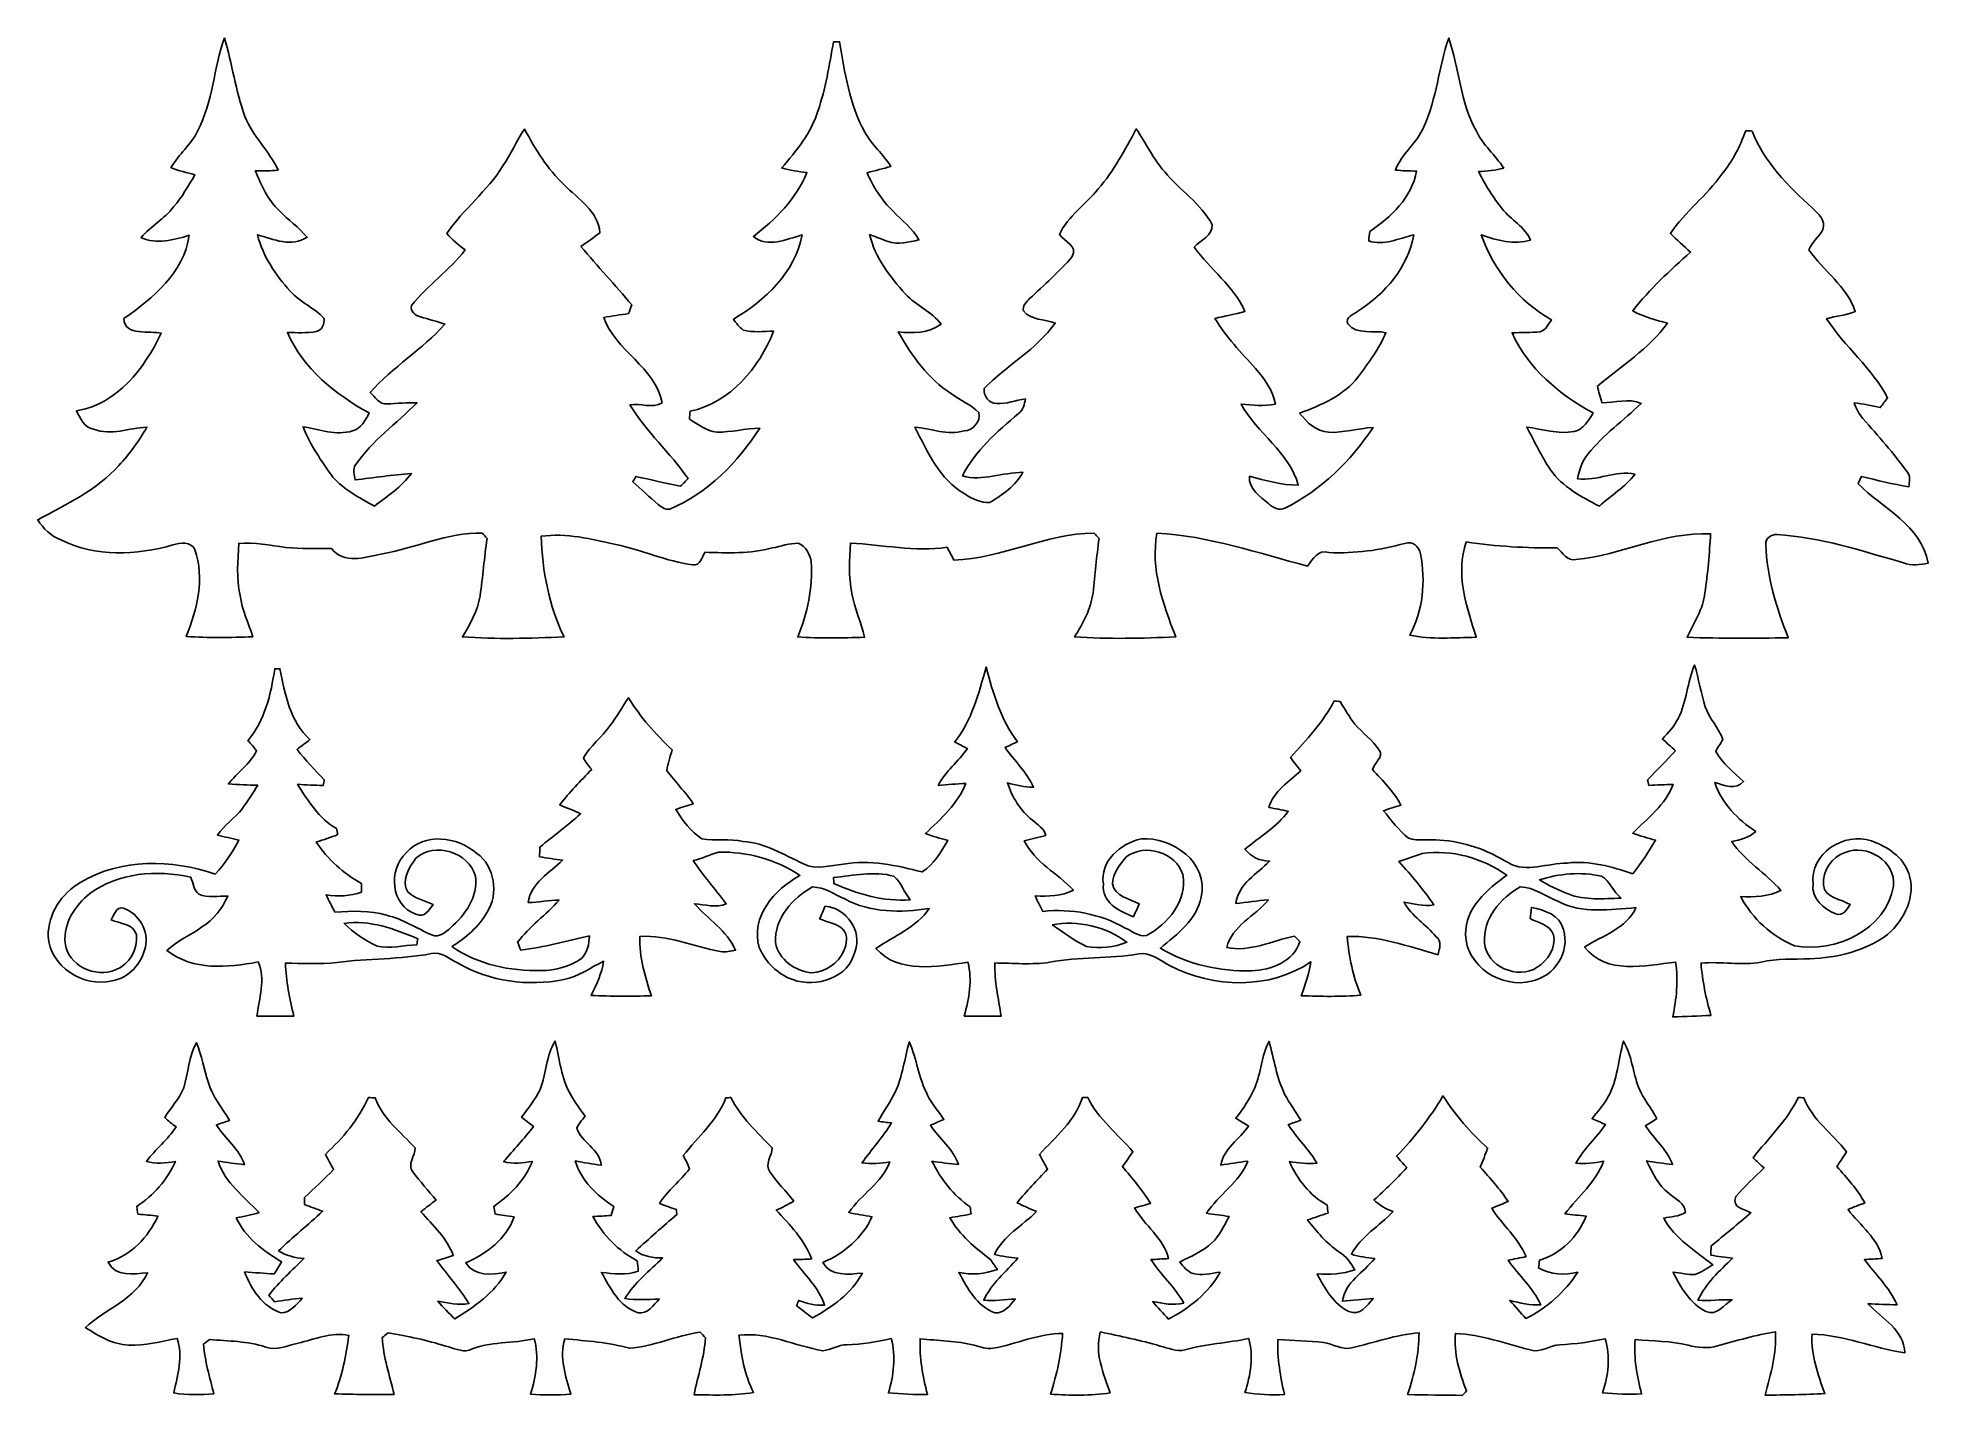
# Model space of a CAD drawing. Header units: centimetres. Extents: x -15.3 to 15.3, y -10.2 to 11.8.
import ezdxf

# ---------------------------------------------------------------- set-up
doc = ezdxf.new("R2010")
doc.units = ezdxf.units.CM
doc.header["$MEASUREMENT"] = 0
doc.layers.add('Layer 1', color=7, linetype='Continuous')

msp = doc.modelspace()

# ---------------------------------------------------------------- linework, layer by layer
at = {"layer": 'Layer 1', "color": 251}
for points, knots in [([(-12.28937, 11.79124), (-12.16307, 11.37073), (-12.10698, 10.93117), (-11.95564, 10.51807), (-11.95564, 10.51807), (-11.83428, 10.19492), (-11.56264, 9.95821), (-11.41765, 9.64741), (-11.41765, 9.64741), (-11.54113, 9.63507), (-11.6646, 9.63471), (-11.78842, 9.63471), (-11.78842, 9.63471), (-11.69423, 9.40223), (-11.58487, 9.16587), (-11.39931, 8.99125), (-11.39931, 8.99125), (-11.25643, 8.8392), (-11.08322, 8.7182), (-10.9474, 8.55909), (-10.9474, 8.55909), (-11.19928, 8.39294), (-11.4935, 8.52452), (-11.75385, 8.59931), (-11.75385, 8.59931), (-11.66566, 8.25429), (-11.45963, 7.94808), (-11.22292, 7.68597), (-11.22292, 7.68597), (-11.06593, 7.50605), (-10.83239, 7.41715), (-10.67118, 7.24359), (-10.67118, 7.24359), (-10.66729, 7.15786), (-10.70645, 7.04815), (-10.80029, 7.02945), (-10.80029, 7.02945), (-10.95516, 7.00405), (-11.1125, 7.01216), (-11.26843, 7.01816), (-11.26843, 7.01816), (-11.01019, 6.42902), (-10.49267, 6.01204), (-9.94057, 5.71183), (-9.94057, 5.71183), (-10.00407, 5.59364), (-10.07181, 5.45853), (-10.21398, 5.42078), (-10.21398, 5.42078), (-10.47926, 5.33788), (-10.7509, 5.44618), (-11.01266, 5.48746), (-11.01266, 5.48746), (-10.89801, 5.19254), (-10.71598, 4.92831), (-10.53077, 4.6736), (-10.53077, 4.6736), (-10.34838, 4.46581), (-10.09721, 4.33529), (-9.85908, 4.20158), (-9.85908, 4.20158), (-9.64741, 4.36316), (-9.41881, 4.5152), (-9.25795, 4.7311), (-9.25795, 4.7311), (-9.56416, 4.70888), (-9.86755, 4.66302), (-10.17199, 4.62809), (-10.17199, 4.62809), (-10.18081, 4.70817), (-10.21327, 4.79813), (-10.16353, 4.87116), (-10.16353, 4.87116), (-9.89259, 5.26344), (-9.50207, 5.54567), (-9.16658, 5.87692), (-9.16658, 5.87692), (-9.32886, 5.88151), (-9.48972, 5.86493), (-9.65129, 5.85717), (-9.65129, 5.85717), (-9.77512, 5.85011), (-9.8485, 5.96935), (-9.92717, 6.04485), (-9.92717, 6.04485), (-9.56063, 6.45407), (-9.08226, 6.74158), (-8.71432, 7.14975), (-8.71432, 7.14975), (-8.84449, 7.19702), (-8.97996, 7.23089), (-9.11296, 7.26793), (-9.11296, 7.26793), (-9.19515, 7.29121), (-9.28511, 7.35894), (-9.25901, 7.45561), (-9.25901, 7.45561), (-8.99407, 7.77875), (-8.64411, 8.02217), (-8.38694, 8.35272), (-8.38694, 8.35272), (-8.49313, 8.43421), (-8.59543, 8.52029), (-8.68574, 8.61871), (-8.68574, 8.61871), (-8.41693, 9.01241), (-8.02852, 9.30804), (-7.77593, 9.71444), (-7.77593, 9.71444), (-7.64081, 9.90353), (-7.56179, 10.12507), (-7.4235, 10.31134), (-7.4235, 10.31134), (-7.25029, 9.98502), (-7.05767, 9.66258), (-6.78251, 9.41035), (-6.78251, 9.41035), (-6.55814, 9.17646), (-6.2297, 8.98807), (-6.2036, 8.63), (-6.2036, 8.63), (-6.30661, 8.55627), (-6.40962, 8.48219), (-6.51193, 8.40775), (-6.51193, 8.40775), (-6.24029, 8.0899), (-5.95665, 7.78298), (-5.68713, 7.46301), (-5.68713, 7.46301), (-5.70442, 7.41609), (-5.72206, 7.36917), (-5.73899, 7.3219), (-5.73899, 7.3219), (-5.87269, 7.30179), (-6.00604, 7.28274), (-6.13904, 7.26087), (-6.13904, 7.26087), (-5.95912, 6.71689), (-5.30331, 6.45724), (-5.19501, 5.87446), (-5.19501, 5.87446), (-5.35552, 5.78203), (-5.54531, 5.87269), (-5.71782, 5.842), (-5.71782, 5.842), (-5.45253, 5.40808), (-5.06518, 5.06554), (-4.77485, 4.64855), (-4.77485, 4.64855), (-4.81471, 4.60798), (-4.85458, 4.56741), (-4.89409, 4.52649), (-4.89409, 4.52649), (-5.1375, 4.57094), (-5.37739, 4.63021), (-5.61904, 4.68242), (-5.61904, 4.68242), (-5.63245, 4.66125), (-5.65926, 4.61857), (-5.67267, 4.59705), (-5.67267, 4.59705), (-5.53544, 4.47463), (-5.40103, 4.34799), (-5.25921, 4.22981), (-5.25921, 4.22981), (-5.20488, 4.19029), (-5.14244, 4.13314), (-5.06942, 4.15537), (-5.06942, 4.15537), (-4.45276, 4.4129), (-3.9691, 4.91208), (-3.6128, 5.467), (-3.6128, 5.467), (-3.84634, 5.45606), (-4.07599, 5.40067), (-4.30989, 5.40067), (-4.30989, 5.40067), (-4.4771, 5.41937), (-4.61433, 5.52838), (-4.75298, 5.6134), (-4.75298, 5.6134), (-4.75051, 5.6448), (-4.74592, 5.70759), (-4.74345, 5.73899), (-4.74345, 5.73899), (-4.08658, 5.87975), (-3.62938, 6.44031), (-3.38808, 7.03721), (-3.38808, 7.03721), (-3.55283, 7.03368), (-3.72216, 7.01181), (-3.88303, 7.0552), (-3.88303, 7.0552), (-3.94723, 7.10177), (-3.99168, 7.1688), (-4.03966, 7.23018), (-4.03966, 7.23018), (-3.5306, 7.53251), (-3.03848, 7.98901), (-2.92841, 8.59649), (-2.92841, 8.59649), (-3.18453, 8.52629), (-3.47945, 8.38306), (-3.71687, 8.57003), (-3.71687, 8.57003), (-3.3588, 8.84943), (-3.02225, 9.17963), (-2.84833, 9.6072), (-2.84833, 9.6072), (-2.98521, 9.62731), (-3.12349, 9.64318), (-3.25684, 9.68199), (-3.25684, 9.68199), (-3.01731, 9.9568), (-2.78271, 10.25137), (-2.67018, 10.60379), (-2.67018, 10.60379), (-2.54776, 10.96927), (-2.48461, 11.34992), (-2.41794, 11.7281), (-2.41794, 11.7281), (-2.39324, 11.7281), (-2.34421, 11.72845), (-2.31987, 11.72845), (-2.31987, 11.72845), (-2.23626, 11.22821), (-2.15829, 10.70963), (-1.90888, 10.26019), (-1.90888, 10.26019), (-1.79599, 10.05522), (-1.61255, 9.90353), (-1.48766, 9.70774), (-1.48766, 9.70774), (-1.61502, 9.66787), (-1.74519, 9.64001), (-1.87325, 9.60437), (-1.87325, 9.60437), (-1.77765, 9.37331), (-1.63689, 9.15987), (-1.45768, 8.9849), (-1.45768, 8.9849), (-1.31516, 8.83073), (-1.13171, 8.70797), (-1.0347, 8.5157), (-1.0347, 8.5157), (-1.19627, 8.48395), (-1.37054, 8.43139), (-1.53176, 8.4903), (-1.53176, 8.4903), (-1.63407, 8.52452), (-1.73214, 8.56968), (-1.8348, 8.60319), (-1.8348, 8.60319), (-1.74272, 8.23066), (-1.50566, 7.91704), (-1.2506, 7.63905), (-1.2506, 7.63905), (-1.0795, 7.45067), (-0.82585, 7.35753), (-0.67416, 7.14834), (-0.67416, 7.14834), (-0.87948, 7.0044), (-1.13206, 7.00087), (-1.37125, 7.02627), (-1.37125, 7.02627), (-1.14688, 6.64457), (-0.88865, 6.26251), (-0.50659, 6.02227), (-0.50659, 6.02227), (-0.36407, 5.91361), (-0.19085, 5.84482), (-0.06138, 5.71888), (-0.06138, 5.71888), (-0.0321, 5.57918), (-0.15452, 5.42008), (-0.30163, 5.42255), (-0.30163, 5.42255), (-0.56691, 5.34106), (-0.83503, 5.46029), (-1.0982, 5.48323), (-1.0982, 5.48323), (-0.89782, 5.08282), (-0.69638, 4.63374), (-0.29245, 4.39949), (-0.29245, 4.39949), (-0.17004, 4.32259), (-0.03634, 4.25309), (0.11395, 4.25873), (0.11395, 4.25873), (0.32138, 4.38397), (0.53234, 4.53355), (0.65052, 4.75121), (0.65052, 4.75121), (0.32244, 4.74733), (-0.00247, 4.60234), (-0.32985, 4.69089), (-0.32985, 4.69089), (-0.11889, 5.09976), (0.23248, 5.41055), (0.57997, 5.70159), (0.57997, 5.70159), (0.65652, 5.75804), (0.67486, 5.85294), (0.69144, 5.94042), (0.69144, 5.94042), (0.53622, 5.91608), (0.38206, 5.85611), (0.22366, 5.86528), (0.22366, 5.86528), (0.10195, 5.86528), (0.00706, 5.98946), (0.02469, 6.10623), (0.02469, 6.10623), (0.38488, 6.48617), (0.86819, 6.73664), (1.17581, 7.16915), (1.17581, 7.16915), (1.00436, 7.23512), (0.78246, 7.21148), (0.65899, 7.36494), (0.65899, 7.36494), (0.63782, 7.44749), (0.71049, 7.50958), (0.75953, 7.56461), (0.75953, 7.56461), (0.99448, 7.78757), (1.24284, 7.99888), (1.45133, 8.24724), (1.45133, 8.24724), (1.54023, 8.41728), (1.32997, 8.49524), (1.24248, 8.60213), (1.24248, 8.60213), (1.3783, 8.90693), (1.67428, 9.0872), (1.87219, 9.34544), (1.87219, 9.34544), (2.12831, 9.63401), (2.30576, 9.97691), (2.48744, 10.31381), (2.48744, 10.31381), (2.64372, 10.08309), (2.76437, 9.82839), (2.94922, 9.61743), (2.94922, 9.61743), (3.19334, 9.32145), (3.5373, 9.10696), (3.71898, 8.76194), (3.71898, 8.76194), (3.72569, 8.58979), (3.53025, 8.51006), (3.42688, 8.40105), (3.42688, 8.40105), (3.68617, 8.04192), (4.064, 7.76781), (4.24921, 7.35647), (4.24921, 7.35647), (4.08799, 7.31273), (3.92359, 7.28345), (3.76237, 7.24253), (3.76237, 7.24253), (3.94511, 6.94443), (4.18641, 6.68902), (4.41925, 6.43008), (4.41925, 6.43008), (4.56777, 6.26463), (4.70323, 6.07871), (4.74345, 5.85435), (4.74345, 5.85435), (4.56001, 5.81695), (4.37197, 5.83777), (4.18747, 5.85646), (4.18747, 5.85646), (4.44041, 5.3788), (4.97064, 5.07824), (5.11422, 4.5399), (5.11422, 4.5399), (4.84293, 4.54484), (4.58258, 4.6161), (4.32329, 4.68736), (4.32329, 4.68736), (4.30389, 4.47746), (4.49262, 4.3621), (4.63232, 4.24215), (4.63232, 4.24215), (4.70429, 4.18253), (4.80166, 4.11833), (4.8962, 4.16983), (4.8962, 4.16983), (5.4864, 4.45629), (5.96265, 4.93536), (6.3246, 5.47617), (6.3246, 5.47617), (6.0833, 5.46276), (5.84623, 5.38656), (5.60423, 5.39821), (5.60423, 5.39821), (5.40314, 5.41337), (5.25039, 5.55625), (5.13539, 5.71041), (5.13539, 5.71041), (5.48393, 5.83812), (5.85294, 5.99334), (6.08506, 6.29744), (6.08506, 6.29744), (6.25052, 6.52462), (6.42585, 6.75111), (6.5338, 7.01287), (6.5338, 7.01287), (6.3373, 7.05732), (6.06213, 6.97124), (5.91573, 7.15363), (5.91573, 7.15363), (5.8674, 7.26863), (6.01239, 7.30497), (6.07942, 7.36318), (6.07942, 7.36318), (6.52074, 7.63799), (6.8894, 8.07649), (6.98394, 8.59719), (6.98394, 8.59719), (6.74405, 8.54251), (6.5024, 8.41587), (6.2551, 8.49983), (6.2551, 8.49983), (6.26004, 8.55027), (6.26498, 8.60037), (6.27062, 8.65046), (6.27062, 8.65046), (6.61458, 8.88718), (6.9536, 9.20115), (7.03051, 9.63154), (7.03051, 9.63154), (6.9155, 9.63295), (6.8005, 9.63683), (6.6862, 9.64777), (6.6862, 9.64777), (6.78886, 9.91552), (7.03651, 10.08697), (7.14939, 10.34909), (7.14939, 10.34909), (7.35401, 10.80594), (7.39105, 11.31535), (7.55086, 11.78701), (7.55086, 11.78701), (7.72654, 11.29559), (7.73324, 10.74702), (7.99641, 10.28665), (7.99641, 10.28665), (8.10013, 10.05276), (8.30827, 9.8933), (8.44232, 9.67952), (8.44232, 9.67952), (8.30933, 9.6453), (8.1728, 9.62907), (8.03592, 9.62307), (8.03592, 9.62307), (8.13752, 9.40682), (8.27087, 9.20679), (8.41939, 9.01982), (8.41939, 9.01982), (8.56227, 8.84061), (8.78099, 8.72737), (8.87836, 8.51217), (8.87836, 8.51217), (8.60707, 8.43174), (8.33508, 8.50794), (8.07896, 8.59861), (8.07896, 8.59861), (8.2804, 8.02217), (8.68821, 7.52334), (9.21914, 7.2196), (9.21914, 7.2196), (9.1634, 7.15186), (9.12283, 7.05661), (9.03429, 7.02663), (9.03429, 7.02663), (8.88118, 7.01569), (8.72949, 7.01569), (8.57709, 7.01075), (8.57709, 7.01075), (8.83955, 6.43043), (9.34438, 6.00992), (9.8933, 5.71218), (9.8933, 5.71218), (9.81287, 5.59294), (9.73561, 5.44054), (9.5825, 5.4102), (9.5825, 5.4102), (9.32356, 5.36363), (9.06992, 5.45042), (8.81592, 5.48287), (8.81592, 5.48287), (8.93868, 5.24898), (9.05757, 5.01191), (9.19939, 4.78896), (9.19939, 4.78896), (9.39377, 4.51591), (9.69998, 4.35151), (9.99243, 4.20299), (9.99243, 4.20299), (10.18399, 4.37515), (10.41012, 4.51344), (10.56957, 4.71911), (10.56957, 4.71911), (10.25807, 4.7879), (9.95539, 4.60234), (9.63965, 4.64573), (9.63965, 4.64573), (9.66576, 4.78966), (9.71197, 4.93219), (9.80546, 5.04684), (9.80546, 5.04684), (10.0584, 5.35622), (10.38472, 5.59223), (10.67117, 5.8674), (10.67117, 5.8674), (10.46797, 5.95383), (10.24361, 5.8801), (10.03406, 5.87587), (10.03406, 5.87587), (10.00936, 5.96512), (9.98044, 6.05649), (9.96103, 6.14574), (9.96103, 6.14574), (10.34697, 6.47241), (10.79429, 6.75181), (11.09451, 7.16633), (11.09451, 7.16633), (10.90436, 7.22242), (10.70927, 7.26793), (10.5343, 7.36494), (10.5343, 7.36494), (10.80629, 7.71948), (11.13861, 8.02111), (11.46951, 8.31921), (11.46951, 8.31921), (11.36086, 8.41975), (11.2455, 8.51323), (11.14284, 8.61977), (11.14284, 8.61977), (11.38096, 8.9729), (11.73021, 9.23114), (11.97469, 9.57933), (11.97469, 9.57933), (12.15214, 9.7857), (12.26855, 10.03159), (12.36486, 10.28347), (12.36486, 10.28347), (12.39026, 10.28277), (12.44106, 10.28136), (12.46646, 10.28065), (12.46646, 10.28065), (12.66613, 9.77829), (13.04854, 9.38847), (13.4433, 9.03358), (13.4433, 9.03358), (13.53502, 8.93868), (13.67437, 8.83673), (13.61228, 8.6808), (13.61228, 8.6808), (13.55231, 8.56262), (13.43342, 8.48078), (13.38933, 8.35448), (13.38933, 8.35448), (13.62781, 8.01546), (14.00034, 7.75864), (14.13969, 7.35859), (14.13969, 7.35859), (13.99258, 7.29403), (13.82959, 7.28204), (13.67578, 7.23971), (13.67578, 7.23971), (13.96824, 6.78603), (14.4078, 6.43961), (14.66391, 5.95842), (14.66391, 5.95842), (14.6237, 5.90585), (14.58419, 5.85294), (14.54467, 5.79967), (14.54467, 5.79967), (14.40427, 5.82895), (14.26386, 5.85964), (14.12169, 5.87728), (14.12169, 5.87728), (14.15097, 5.78344), (14.19825, 5.69595), (14.26422, 5.62257), (14.26422, 5.62257), (14.50975, 5.33682), (14.76304, 5.05636), (14.986, 4.75227), (14.986, 4.75227), (15.04527, 4.6863), (15.01246, 4.59387), (15.00822, 4.51556), (15.00822, 4.51556), (14.74787, 4.55507), (14.49423, 4.62315), (14.23846, 4.68383), (14.23846, 4.68383), (14.22082, 4.64432), (14.20354, 4.60481), (14.18661, 4.56494), (14.18661, 4.56494), (14.58595, 4.16172), (15.21107, 3.8929), (15.32114, 3.27836), (15.32114, 3.27836), (15.18955, 3.24979), (15.05126, 3.2318), (14.92109, 3.28224), (14.92109, 3.28224), (14.24869, 3.47804), (13.57277, 3.69958), (12.86863, 3.7398), (12.86863, 3.7398), (12.77796, 3.75391), (12.68377, 3.67489), (12.68836, 3.58246), (12.68836, 3.58246), (12.70353, 3.05717), (12.86581, 2.55446), (13.05242, 2.06834), (13.05242, 2.06834), (12.50632, 2.06128), (11.96022, 2.05775), (11.41483, 2.0761), (11.41483, 2.0761), (11.52701, 2.30964), (11.67342, 2.53365), (11.7027, 2.79788), (11.7027, 2.79788), (11.74926, 3.11468), (11.77713, 3.43359), (11.79512, 3.7532), (11.79512, 3.7532), (11.03983, 3.78919), (10.35121, 3.40536), (9.61037, 3.33551), (9.61037, 3.33551), (9.47279, 3.31188), (9.392, 3.44523), (9.30769, 3.52848), (9.30769, 3.52848), (8.81451, 3.5179), (8.32238, 3.55106), (7.83449, 3.62197), (7.83449, 3.62197), (7.65528, 3.10903), (7.84225, 2.56999), (7.99677, 2.0768), (7.99677, 2.0768), (7.63799, 2.06869), (7.27287, 2.03941), (6.91903, 2.11032), (6.91903, 2.11032), (7.14199, 2.5079), (7.17585, 2.98662), (7.09507, 3.42829), (7.09507, 3.42829), (7.07178, 3.54436), (6.96419, 3.64455), (6.84107, 3.59833), (6.84107, 3.59833), (6.44066, 3.48368), (6.0265, 3.43429), (5.61022, 3.44981), (5.61022, 3.44981), (5.4289, 3.51014), (5.35164, 3.33975), (5.26415, 3.22968), (5.26415, 3.22968), (4.45911, 3.44241), (3.66289, 3.71863), (2.82363, 3.76379), (2.82363, 3.76379), (2.71533, 3.18664), (2.92065, 2.61303), (3.12773, 2.08139), (3.12773, 2.08139), (2.58163, 2.06163), (2.03376, 2.04294), (1.48872, 2.08386), (1.48872, 2.08386), (1.62736, 2.30364), (1.7526, 2.53683), (1.78752, 2.79894), (1.78752, 2.79894), (1.82104, 3.09104), (1.84362, 3.3842), (1.88524, 3.67559), (1.88524, 3.67559), (1.85843, 3.70593), (1.83162, 3.73627), (1.80552, 3.76661), (1.80552, 3.76661), (1.02411, 3.75638), (0.31327, 3.35421), (-0.46637, 3.32669), (-0.46637, 3.32669), (-0.50306, 3.3969), (-0.5401, 3.46639), (-0.5782, 3.53554), (-0.5782, 3.53554), (-1.10419, 3.45793), (-1.62172, 3.57928), (-2.14454, 3.60186), (-2.14454, 3.60186), (-2.15441, 3.33093), (-2.17981, 3.05541), (-2.12019, 2.78765), (-2.12019, 2.78765), (-2.07892, 2.54388), (-1.97203, 2.3181), (-1.91523, 2.07786), (-1.91523, 2.07786), (-2.27577, 2.06375), (-2.63666, 2.05881), (-2.99649, 2.08245), (-2.99649, 2.08245), (-2.83916, 2.46521), (-2.75202, 2.87937), (-2.77777, 3.29424), (-2.77777, 3.29424), (-2.8, 3.41701), (-2.8635, 3.55953), (-2.99191, 3.59939), (-2.99191, 3.59939), (-3.13443, 3.6068), (-3.27131, 3.54542), (-3.4103, 3.52425), (-3.4103, 3.52425), (-3.7652, 3.429), (-4.13667, 3.44241), (-4.50039, 3.45581), (-4.50039, 3.45581), (-4.54766, 3.37432), (-4.57941, 3.23462), (-4.70041, 3.25014), (-4.70041, 3.25014), (-5.12798, 3.30659), (-5.52309, 3.49462), (-5.94431, 3.58034), (-5.94431, 3.58034), (-6.34048, 3.66959), (-6.74829, 3.77225), (-7.1568, 3.71369), (-7.1568, 3.71369), (-7.13493, 3.15242), (-7.03157, 2.58904), (-6.78427, 2.08209), (-6.78427, 2.08209), (-7.33319, 2.06269), (-7.88494, 2.03941), (-8.4328, 2.08668), (-8.4328, 2.08668), (-8.30121, 2.28882), (-8.18586, 2.50754), (-8.14634, 2.74814), (-8.14634, 2.74814), (-8.09696, 3.05576), (-8.08108, 3.36797), (-8.03099, 3.67559), (-8.03099, 3.67559), (-8.05639, 3.70558), (-8.08143, 3.73556), (-8.10648, 3.76555), (-8.10648, 3.76555), (-8.67763, 3.78107), (-9.19798, 3.51719), (-9.75184, 3.42583), (-9.75184, 3.42583), (-10.02206, 3.36338), (-10.35121, 3.26284), (-10.55546, 3.51543), (-10.55546, 3.51543), (-10.80206, 3.5179), (-11.049, 3.50979), (-11.29453, 3.5306), (-11.29453, 3.5306), (-11.54677, 3.57082), (-11.80148, 3.61527), (-12.05759, 3.59869), (-12.05759, 3.59869), (-12.06959, 3.31752), (-12.09887, 3.03107), (-12.03431, 2.75343), (-12.03431, 2.75343), (-12.00362, 2.51954), (-11.89673, 2.30787), (-11.82829, 2.08456), (-11.82829, 2.08456), (-12.18777, 2.07045), (-12.54831, 2.06516), (-12.90743, 2.0895), (-12.90743, 2.0895), (-12.73069, 2.53224), (-12.6051, 3.03071), (-12.76738, 3.49744), (-12.76738, 3.49744), (-12.83476, 3.63255), (-13.00339, 3.61139), (-13.12333, 3.57434), (-13.12333, 3.57434), (-13.716, 3.40536), (-14.37358, 3.37467), (-14.93838, 3.65478), (-14.93838, 3.65478), (-15.09854, 3.71616), (-15.22271, 3.83752), (-15.31267, 3.98004), (-15.31267, 3.98004), (-14.85089, 4.23263), (-14.35594, 4.46334), (-13.99858, 4.86128), (-13.99858, 4.86128), (-13.82289, 5.05001), (-13.67508, 5.26097), (-13.54349, 5.48181), (-13.54349, 5.48181), (-13.83065, 5.47441), (-14.1291, 5.33294), (-14.40921, 5.45042), (-14.40921, 5.45042), (-14.56549, 5.4737), (-14.62193, 5.62645), (-14.68508, 5.7464), (-14.68508, 5.7464), (-14.02045, 5.85399), (-13.58583, 6.43361), (-13.31207, 7.0044), (-13.31207, 7.0044), (-13.49163, 7.05097), (-13.90579, 6.94725), (-13.91849, 7.24076), (-13.91849, 7.24076), (-13.45001, 7.57379), (-12.94483, 7.98301), (-12.8591, 8.59155), (-12.8591, 8.59155), (-13.10922, 8.51253), (-13.38686, 8.44444), (-13.63874, 8.54992), (-13.63874, 8.54992), (-13.48564, 8.74183), (-13.25774, 8.85543), (-13.11169, 9.05369), (-13.11169, 9.05369), (-12.97199, 9.20785), (-12.87604, 9.39377), (-12.76738, 9.56945), (-12.76738, 9.56945), (-12.89614, 9.61214), (-13.03302, 9.63154), (-13.15649, 9.69045), (-13.15649, 9.69045), (-13.02914, 9.90141), (-12.82735, 10.06087), (-12.72117, 10.28665), (-12.72117, 10.28665), (-12.47387, 10.75373), (-12.46329, 11.29947), (-12.28937, 11.79124)], [0, 0, 0, 0, 0.00460829, 0.00460829, 0.00460829, 0.00460829, 0.00921659, 0.00921659, 0.00921659, 0.00921659, 0.01382488, 0.01382488, 0.01382488, 0.01382488, 0.01843318, 0.01843318, 0.01843318, 0.01843318, 0.02304147, 0.02304147, 0.02304147, 0.02304147, 0.02764977, 0.02764977, 0.02764977, 0.02764977, 0.03225806, 0.03225806, 0.03225806, 0.03225806, 0.03686636, 0.03686636, 0.03686636, 0.03686636, 0.04147465, 0.04147465, 0.04147465, 0.04147465, 0.04608295, 0.04608295, 0.04608295, 0.04608295, 0.05069124, 0.05069124, 0.05069124, 0.05069124, 0.05529954, 0.05529954, 0.05529954, 0.05529954, 0.05990783, 0.05990783, 0.05990783, 0.05990783, 0.06451613, 0.06451613, 0.06451613, 0.06451613, 0.06912442, 0.06912442, 0.06912442, 0.06912442, 0.07373272, 0.07373272, 0.07373272, 0.07373272, 0.07834101, 0.07834101, 0.07834101, 0.07834101, 0.08294931, 0.08294931, 0.08294931, 0.08294931, 0.0875576, 0.0875576, 0.0875576, 0.0875576, 0.0921659, 0.0921659, 0.0921659, 0.0921659, 0.09677419, 0.09677419, 0.09677419, 0.09677419, 0.10138249, 0.10138249, 0.10138249, 0.10138249, 0.10599078, 0.10599078, 0.10599078, 0.10599078, 0.11059908, 0.11059908, 0.11059908, 0.11059908, 0.11520737, 0.11520737, 0.11520737, 0.11520737, 0.11981567, 0.11981567, 0.11981567, 0.11981567, 0.12442396, 0.12442396, 0.12442396, 0.12442396, 0.12903226, 0.12903226, 0.12903226, 0.12903226, 0.13364055, 0.13364055, 0.13364055, 0.13364055, 0.13824885, 0.13824885, 0.13824885, 0.13824885, 0.14285714, 0.14285714, 0.14285714, 0.14285714, 0.14746544, 0.14746544, 0.14746544, 0.14746544, 0.15207373, 0.15207373, 0.15207373, 0.15207373, 0.15668203, 0.15668203, 0.15668203, 0.15668203, 0.16129032, 0.16129032, 0.16129032, 0.16129032, 0.16589862, 0.16589862, 0.16589862, 0.16589862, 0.17050691, 0.17050691, 0.17050691, 0.17050691, 0.17511521, 0.17511521, 0.17511521, 0.17511521, 0.1797235, 0.1797235, 0.1797235, 0.1797235, 0.1843318, 0.1843318, 0.1843318, 0.1843318, 0.18894009, 0.18894009, 0.18894009, 0.18894009, 0.19354839, 0.19354839, 0.19354839, 0.19354839, 0.19815668, 0.19815668, 0.19815668, 0.19815668, 0.20276498, 0.20276498, 0.20276498, 0.20276498, 0.20737327, 0.20737327, 0.20737327, 0.20737327, 0.21198157, 0.21198157, 0.21198157, 0.21198157, 0.21658986, 0.21658986, 0.21658986, 0.21658986, 0.22119816, 0.22119816, 0.22119816, 0.22119816, 0.22580645, 0.22580645, 0.22580645, 0.22580645, 0.23041475, 0.23041475, 0.23041475, 0.23041475, 0.23502304, 0.23502304, 0.23502304, 0.23502304, 0.23963134, 0.23963134, 0.23963134, 0.23963134, 0.24423963, 0.24423963, 0.24423963, 0.24423963, 0.24884793, 0.24884793, 0.24884793, 0.24884793, 0.25345622, 0.25345622, 0.25345622, 0.25345622, 0.25806452, 0.25806452, 0.25806452, 0.25806452, 0.26267281, 0.26267281, 0.26267281, 0.26267281, 0.26728111, 0.26728111, 0.26728111, 0.26728111, 0.2718894, 0.2718894, 0.2718894, 0.2718894, 0.2764977, 0.2764977, 0.2764977, 0.2764977, 0.28110599, 0.28110599, 0.28110599, 0.28110599, 0.28571429, 0.28571429, 0.28571429, 0.28571429, 0.29032258, 0.29032258, 0.29032258, 0.29032258, 0.29493088, 0.29493088, 0.29493088, 0.29493088, 0.29953917, 0.29953917, 0.29953917, 0.29953917, 0.30414747, 0.30414747, 0.30414747, 0.30414747, 0.30875576, 0.30875576, 0.30875576, 0.30875576, 0.31336406, 0.31336406, 0.31336406, 0.31336406, 0.31797235, 0.31797235, 0.31797235, 0.31797235, 0.32258065, 0.32258065, 0.32258065, 0.32258065, 0.32718894, 0.32718894, 0.32718894, 0.32718894, 0.33179724, 0.33179724, 0.33179724, 0.33179724, 0.33640553, 0.33640553, 0.33640553, 0.33640553, 0.34101382, 0.34101382, 0.34101382, 0.34101382, 0.34562212, 0.34562212, 0.34562212, 0.34562212, 0.35023041, 0.35023041, 0.35023041, 0.35023041, 0.35483871, 0.35483871, 0.35483871, 0.35483871, 0.359447, 0.359447, 0.359447, 0.359447, 0.3640553, 0.3640553, 0.3640553, 0.3640553, 0.36866359, 0.36866359, 0.36866359, 0.36866359, 0.37327189, 0.37327189, 0.37327189, 0.37327189, 0.37788018, 0.37788018, 0.37788018, 0.37788018, 0.38248848, 0.38248848, 0.38248848, 0.38248848, 0.38709677, 0.38709677, 0.38709677, 0.38709677, 0.39170507, 0.39170507, 0.39170507, 0.39170507, 0.39631336, 0.39631336, 0.39631336, 0.39631336, 0.40092166, 0.40092166, 0.40092166, 0.40092166, 0.40552995, 0.40552995, 0.40552995, 0.40552995, 0.41013825, 0.41013825, 0.41013825, 0.41013825, 0.41474654, 0.41474654, 0.41474654, 0.41474654, 0.41935484, 0.41935484, 0.41935484, 0.41935484, 0.42396313, 0.42396313, 0.42396313, 0.42396313, 0.42857143, 0.42857143, 0.42857143, 0.42857143, 0.43317972, 0.43317972, 0.43317972, 0.43317972, 0.43778802, 0.43778802, 0.43778802, 0.43778802, 0.44239631, 0.44239631, 0.44239631, 0.44239631, 0.44700461, 0.44700461, 0.44700461, 0.44700461, 0.4516129, 0.4516129, 0.4516129, 0.4516129, 0.4562212, 0.4562212, 0.4562212, 0.4562212, 0.46082949, 0.46082949, 0.46082949, 0.46082949, 0.46543779, 0.46543779, 0.46543779, 0.46543779, 0.47004608, 0.47004608, 0.47004608, 0.47004608, 0.47465438, 0.47465438, 0.47465438, 0.47465438, 0.47926267, 0.47926267, 0.47926267, 0.47926267, 0.48387097, 0.48387097, 0.48387097, 0.48387097, 0.48847926, 0.48847926, 0.48847926, 0.48847926, 0.49308756, 0.49308756, 0.49308756, 0.49308756, 0.49769585, 0.49769585, 0.49769585, 0.49769585, 0.50230415, 0.50230415, 0.50230415, 0.50230415, 0.50691244, 0.50691244, 0.50691244, 0.50691244, 0.51152074, 0.51152074, 0.51152074, 0.51152074, 0.51612903, 0.51612903, 0.51612903, 0.51612903, 0.52073733, 0.52073733, 0.52073733, 0.52073733, 0.52534562, 0.52534562, 0.52534562, 0.52534562, 0.52995392, 0.52995392, 0.52995392, 0.52995392, 0.53456221, 0.53456221, 0.53456221, 0.53456221, 0.53917051, 0.53917051, 0.53917051, 0.53917051, 0.5437788, 0.5437788, 0.5437788, 0.5437788, 0.5483871, 0.5483871, 0.5483871, 0.5483871, 0.55299539, 0.55299539, 0.55299539, 0.55299539, 0.55760369, 0.55760369, 0.55760369, 0.55760369, 0.56221198, 0.56221198, 0.56221198, 0.56221198, 0.56682028, 0.56682028, 0.56682028, 0.56682028, 0.57142857, 0.57142857, 0.57142857, 0.57142857, 0.57603687, 0.57603687, 0.57603687, 0.57603687, 0.58064516, 0.58064516, 0.58064516, 0.58064516, 0.58525346, 0.58525346, 0.58525346, 0.58525346, 0.58986175, 0.58986175, 0.58986175, 0.58986175, 0.59447005, 0.59447005, 0.59447005, 0.59447005, 0.59907834, 0.59907834, 0.59907834, 0.59907834, 0.60368664, 0.60368664, 0.60368664, 0.60368664, 0.60829493, 0.60829493, 0.60829493, 0.60829493, 0.61290323, 0.61290323, 0.61290323, 0.61290323, 0.61751152, 0.61751152, 0.61751152, 0.61751152, 0.62211982, 0.62211982, 0.62211982, 0.62211982, 0.62672811, 0.62672811, 0.62672811, 0.62672811, 0.63133641, 0.63133641, 0.63133641, 0.63133641, 0.6359447, 0.6359447, 0.6359447, 0.6359447, 0.640553, 0.640553, 0.640553, 0.640553, 0.64516129, 0.64516129, 0.64516129, 0.64516129, 0.64976959, 0.64976959, 0.64976959, 0.64976959, 0.65437788, 0.65437788, 0.65437788, 0.65437788, 0.65898618, 0.65898618, 0.65898618, 0.65898618, 0.66359447, 0.66359447, 0.66359447, 0.66359447, 0.66820276, 0.66820276, 0.66820276, 0.66820276, 0.67281106, 0.67281106, 0.67281106, 0.67281106, 0.67741935, 0.67741935, 0.67741935, 0.67741935, 0.68202765, 0.68202765, 0.68202765, 0.68202765, 0.68663594, 0.68663594, 0.68663594, 0.68663594, 0.69124424, 0.69124424, 0.69124424, 0.69124424, 0.69585253, 0.69585253, 0.69585253, 0.69585253, 0.70046083, 0.70046083, 0.70046083, 0.70046083, 0.70506912, 0.70506912, 0.70506912, 0.70506912, 0.70967742, 0.70967742, 0.70967742, 0.70967742, 0.71428571, 0.71428571, 0.71428571, 0.71428571, 0.71889401, 0.71889401, 0.71889401, 0.71889401, 0.7235023, 0.7235023, 0.7235023, 0.7235023, 0.7281106, 0.7281106, 0.7281106, 0.7281106, 0.73271889, 0.73271889, 0.73271889, 0.73271889, 0.73732719, 0.73732719, 0.73732719, 0.73732719, 0.74193548, 0.74193548, 0.74193548, 0.74193548, 0.74654378, 0.74654378, 0.74654378, 0.74654378, 0.75115207, 0.75115207, 0.75115207, 0.75115207, 0.75576037, 0.75576037, 0.75576037, 0.75576037, 0.76036866, 0.76036866, 0.76036866, 0.76036866, 0.76497696, 0.76497696, 0.76497696, 0.76497696, 0.76958525, 0.76958525, 0.76958525, 0.76958525, 0.77419355, 0.77419355, 0.77419355, 0.77419355, 0.77880184, 0.77880184, 0.77880184, 0.77880184, 0.78341014, 0.78341014, 0.78341014, 0.78341014, 0.78801843, 0.78801843, 0.78801843, 0.78801843, 0.79262673, 0.79262673, 0.79262673, 0.79262673, 0.79723502, 0.79723502, 0.79723502, 0.79723502, 0.80184332, 0.80184332, 0.80184332, 0.80184332, 0.80645161, 0.80645161, 0.80645161, 0.80645161, 0.81105991, 0.81105991, 0.81105991, 0.81105991, 0.8156682, 0.8156682, 0.8156682, 0.8156682, 0.8202765, 0.8202765, 0.8202765, 0.8202765, 0.82488479, 0.82488479, 0.82488479, 0.82488479, 0.82949309, 0.82949309, 0.82949309, 0.82949309, 0.83410138, 0.83410138, 0.83410138, 0.83410138, 0.83870968, 0.83870968, 0.83870968, 0.83870968, 0.84331797, 0.84331797, 0.84331797, 0.84331797, 0.84792627, 0.84792627, 0.84792627, 0.84792627, 0.85253456, 0.85253456, 0.85253456, 0.85253456, 0.85714286, 0.85714286, 0.85714286, 0.85714286, 0.86175115, 0.86175115, 0.86175115, 0.86175115, 0.86635945, 0.86635945, 0.86635945, 0.86635945, 0.87096774, 0.87096774, 0.87096774, 0.87096774, 0.87557604, 0.87557604, 0.87557604, 0.87557604, 0.88018433, 0.88018433, 0.88018433, 0.88018433, 0.88479263, 0.88479263, 0.88479263, 0.88479263, 0.88940092, 0.88940092, 0.88940092, 0.88940092, 0.89400922, 0.89400922, 0.89400922, 0.89400922, 0.89861751, 0.89861751, 0.89861751, 0.89861751, 0.90322581, 0.90322581, 0.90322581, 0.90322581, 0.9078341, 0.9078341, 0.9078341, 0.9078341, 0.9124424, 0.9124424, 0.9124424, 0.9124424, 0.91705069, 0.91705069, 0.91705069, 0.91705069, 0.92165899, 0.92165899, 0.92165899, 0.92165899, 0.92626728, 0.92626728, 0.92626728, 0.92626728, 0.93087558, 0.93087558, 0.93087558, 0.93087558, 0.93548387, 0.93548387, 0.93548387, 0.93548387, 0.94009217, 0.94009217, 0.94009217, 0.94009217, 0.94470046, 0.94470046, 0.94470046, 0.94470046, 0.94930876, 0.94930876, 0.94930876, 0.94930876, 0.95391705, 0.95391705, 0.95391705, 0.95391705, 0.95852535, 0.95852535, 0.95852535, 0.95852535, 0.96313364, 0.96313364, 0.96313364, 0.96313364, 0.96774194, 0.96774194, 0.96774194, 0.96774194, 0.97235023, 0.97235023, 0.97235023, 0.97235023, 0.97695853, 0.97695853, 0.97695853, 0.97695853, 0.98156682, 0.98156682, 0.98156682, 0.98156682, 0.98617512, 0.98617512, 0.98617512, 0.98617512, 0.99078341, 0.99078341, 0.99078341, 0.99078341, 1, 1, 1, 1]), ([(11.26949, 0.76129), (11.40672, 1.03329), (11.4173, 1.34796), (11.53548, 1.62736), (11.53548, 1.62736), (11.60074, 1.40264), (11.63884, 1.17052), (11.7094, 0.94721), (11.7094, 0.94721), (11.77184, 0.75494), (11.93024, 0.6096), (11.99233, 0.41839), (11.99233, 0.41839), (11.95881, 0.35207), (11.90837, 0.29563), (11.87803, 0.22719), (11.87803, 0.22719), (11.99268, 0.03669), (12.16519, -0.11218), (12.32888, -0.25964), (12.32888, -0.25964), (12.20047, -0.41063), (12.01702, -0.31644), (11.86109, -0.27587), (11.86109, -0.27587), (11.97539, -0.61736), (12.23398, -0.87665), (12.52749, -1.07139), (12.52749, -1.07139), (12.41884, -1.16946), (12.27772, -1.20862), (12.13697, -1.23119), (12.13697, -1.23119), (12.34899, -1.54869), (12.68624, -1.74413), (12.9353, -2.026), (12.9353, -2.026), (12.73528, -2.13078), (12.5028, -2.13007), (12.28302, -2.12619), (12.28302, -2.12619), (12.47246, -2.48708), (12.78043, -2.76543), (13.15508, -2.92347), (13.15508, -2.92347), (13.81513, -3.04024), (14.64381, -2.66771), (14.75881, -1.95404), (14.75881, -1.95404), (14.80432, -1.55751), (14.32384, -1.26118), (13.97317, -1.41111), (13.97317, -1.41111), (13.75304, -1.48061), (13.61087, -1.71062), (13.62287, -1.93675), (13.62287, -1.93675), (13.6458, -2.15441), (13.91003, -2.16076), (14.05925, -2.25601), (14.05925, -2.25601), (14.00069, -2.32869), (13.9379, -2.45463), (13.8236, -2.40453), (13.8236, -2.40453), (13.63027, -2.32622), (13.42143, -2.15688), (13.45565, -1.92158), (13.45565, -1.92158), (13.3918, -1.43016), (13.96436, -1.07139), (14.40074, -1.22308), (14.40074, -1.22308), (14.65651, -1.31374), (14.91509, -1.48131), (15.00752, -1.74943), (15.00752, -1.74943), (15.12641, -2.11138), (14.93873, -2.50261), (14.66321, -2.73791), (14.66321, -2.73791), (14.30549, -3.01272), (13.84582, -3.11432), (13.40309, -3.13408), (13.40309, -3.13408), (13.13921, -3.14219), (12.87321, -3.12244), (12.61463, -3.1877), (12.61463, -3.1877), (12.29078, -3.24485), (11.96446, -3.175), (11.6399, -3.20287), (11.6399, -3.20287), (11.66248, -3.49038), (11.71928, -3.77366), (11.80042, -4.05059), (11.80042, -4.05059), (11.59404, -4.06118), (11.38802, -4.06823), (11.1827, -4.07529), (11.1827, -4.07529), (11.24021, -3.78284), (11.27548, -3.48439), (11.22821, -3.18735), (11.22821, -3.18735), (10.73644, -3.24132), (10.10673, -3.40007), (9.75395, -2.94252), (9.75395, -2.94252), (10.04147, -2.75802), (10.43658, -2.64195), (10.5851, -2.3047), (10.5851, -2.3047), (10.1667, -2.33574), (9.71832, -2.40559), (9.32991, -2.20698), (9.32991, -2.20698), (9.12248, -2.1276), (8.93974, -1.97097), (8.70867, -1.96885), (8.70867, -1.96885), (8.39258, -2.14559), (8.09625, -2.4892), (8.13259, -2.87408), (8.13259, -2.87408), (8.15834, -3.25931), (8.67445, -3.47733), (8.9856, -3.27025), (8.9856, -3.27025), (9.15635, -3.15948), (9.29393, -2.95487), (9.25054, -2.74461), (9.25054, -2.74461), (9.19339, -2.58233), (9.00465, -2.55235), (8.86883, -2.48214), (8.86883, -2.48214), (8.87589, -2.42147), (8.88365, -2.36114), (8.89212, -2.30117), (8.89212, -2.30117), (9.09743, -2.34139), (9.3599, -2.42429), (9.40929, -2.65853), (9.40929, -2.65853), (9.52535, -3.02542), (9.25865, -3.42477), (8.89282, -3.49391), (8.89282, -3.49391), (8.41128, -3.62514), (7.83096, -3.25332), (7.82426, -2.73756), (7.82426, -2.73756), (7.81685, -2.30928), (8.17527, -2.00625), (8.49418, -1.77906), (8.49418, -1.77906), (8.10084, -1.50001), (7.60342, -1.35819), (7.12329, -1.4291), (7.12329, -1.4291), (6.99629, -1.46861), (6.87317, -1.52012), (6.74511, -1.55646), (6.74511, -1.55646), (6.94302, -1.78259), (7.14128, -2.01013), (7.31167, -2.25884), (7.31167, -2.25884), (7.14834, -2.29023), (6.98676, -2.24296), (6.82696, -2.21439), (6.82696, -2.21439), (6.94937, -2.4444), (7.18714, -2.57775), (7.34695, -2.77848), (7.34695, -2.77848), (7.45243, -2.84798), (7.3981, -2.97039), (7.37905, -3.0667), (7.37905, -3.0667), (6.8961, -2.93299), (6.41597, -2.7559), (5.90691, -2.77107), (5.90691, -2.77107), (5.9309, -3.09739), (6.00146, -3.42124), (6.12704, -3.72392), (6.12704, -3.72392), (5.80602, -3.74967), (5.48322, -3.74368), (5.16184, -3.73168), (5.16184, -3.73168), (5.22676, -3.55247), (5.2892, -3.37185), (5.31918, -3.18276), (5.31918, -3.18276), (4.64714, -3.63784), (3.74227, -3.60892), (3.03671, -3.24556), (3.03671, -3.24556), (2.87479, -3.16865), (2.72133, -3.01801), (2.52836, -3.0547), (2.52836, -3.0547), (2.0514, -3.13761), (1.5621, -3.09386), (1.08726, -3.19017), (1.08726, -3.19017), (0.79128, -3.2318), (0.49318, -3.20428), (0.19614, -3.20075), (0.19614, -3.20075), (0.19015, -3.49215), (0.25153, -3.77684), (0.29916, -4.06224), (0.29916, -4.06224), (0.09913, -4.064), (-0.10089, -4.06365), (-0.30021, -4.06118), (-0.30021, -4.06118), (-0.22401, -3.77896), (-0.16334, -3.47839), (-0.24024, -3.19017), (-0.24024, -3.19017), (-0.72672, -3.25155), (-1.36102, -3.38949), (-1.73143, -2.96439), (-1.73143, -2.96439), (-1.43581, -2.76472), (-1.07456, -2.62396), (-0.86572, -2.31987), (-0.86572, -2.31987), (-1.32433, -2.3876), (-1.82104, -2.39148), (-2.23732, -2.16323), (-2.23732, -2.16323), (-2.40489, -2.08492), (-2.56505, -1.97485), (-2.75661, -1.96956), (-2.75661, -1.96956), (-3.0861, -2.14277), (-3.37397, -2.47862), (-3.36056, -2.87055), (-3.36056, -2.87055), (-3.30659, -3.14889), (-3.03777, -3.33234), (-2.76895, -3.36232), (-2.76895, -3.36232), (-2.55235, -3.3468), (-2.33998, -3.20499), (-2.25178, -3.0039), (-2.25178, -3.0039), (-2.20451, -2.89348), (-2.17452, -2.74849), (-2.26695, -2.65501), (-2.26695, -2.65501), (-2.36926, -2.55799), (-2.51883, -2.54247), (-2.64301, -2.48356), (-2.64301, -2.48356), (-2.61303, -2.41512), (-2.58198, -2.34703), (-2.55129, -2.2793), (-2.55129, -2.2793), (-2.21227, -2.31422), (-1.94557, -2.68358), (-2.06869, -3.0099), (-2.06869, -3.0099), (-2.16888, -3.44241), (-2.69381, -3.61103), (-3.07834, -3.47098), (-3.07834, -3.47098), (-3.32281, -3.38631), (-3.52037, -3.18558), (-3.62268, -2.95099), (-3.62268, -2.95099), (-3.7659, -2.45286), (-3.37538, -2.00625), (-2.96333, -1.78541), (-2.96333, -1.78541), (-3.34821, -1.52047), (-3.81882, -1.39383), (-4.28378, -1.40617), (-4.28378, -1.40617), (-4.42383, -1.43969), (-4.54942, -1.51694), (-4.69194, -1.54305), (-4.69194, -1.54305), (-4.5272, -1.78752), (-4.33246, -2.00942), (-4.15572, -2.24508), (-4.15572, -2.24508), (-4.32435, -2.30505), (-4.5018, -2.26025), (-4.67325, -2.24226), (-4.67325, -2.24226), (-4.44571, -2.48708), (-4.14831, -2.68252), (-4.00438, -2.99403), (-4.00438, -2.99403), (-4.08517, -3.00708), (-4.16772, -3.03459), (-4.24991, -3.0166), (-4.24991, -3.0166), (-4.68524, -2.93299), (-5.10223, -2.74638), (-5.55449, -2.77142), (-5.55449, -2.77142), (-5.57001, -3.10233), (-5.47441, -3.42159), (-5.36963, -3.73133), (-5.36963, -3.73133), (-5.69454, -3.74509), (-6.02015, -3.74368), (-6.34471, -3.72569), (-6.34471, -3.72569), (-6.25651, -3.55), (-6.17326, -3.36973), (-6.14398, -3.17288), (-6.14398, -3.17288), (-6.35953, -3.27307), (-6.55249, -3.42547), (-6.79062, -3.47063), (-6.79062, -3.47063), (-7.36812, -3.58563), (-7.98865, -3.50167), (-8.50159, -3.20675), (-8.50159, -3.20675), (-8.63918, -3.14113), (-8.77253, -3.00778), (-8.93763, -3.04976), (-8.93763, -3.04976), (-9.44316, -3.14784), (-9.95962, -3.12279), (-10.46727, -3.19405), (-10.46727, -3.19405), (-10.74455, -3.22615), (-11.02325, -3.20675), (-11.30124, -3.20322), (-11.30124, -3.20322), (-11.28607, -3.49391), (-11.23668, -3.78001), (-11.16259, -4.06118), (-11.16259, -4.06118), (-11.36262, -4.06365), (-11.56229, -4.06435), (-11.76196, -4.06294), (-11.76196, -4.06294), (-11.7281, -3.77155), (-11.6145, -3.46745), (-11.74433, -3.18523), (-11.74433, -3.18523), (-12.24209, -3.2766), (-12.79313, -3.32881), (-13.21929, -3.00037), (-13.21929, -3.00037), (-13.05772, -2.83598), (-12.83441, -2.75802), (-12.65449, -2.61796), (-12.65449, -2.61796), (-12.46681, -2.49767), (-12.32323, -2.3181), (-12.23222, -2.11596), (-12.23222, -2.11596), (-12.3892, -2.11102), (-12.55536, -2.15018), (-12.70388, -2.08668), (-12.70388, -2.08668), (-12.78925, -2.02389), (-12.79137, -1.90183), (-12.83511, -1.81116), (-12.83511, -1.81116), (-13.38792, -1.68734), (-14.00104, -1.73567), (-14.47094, -2.0761), (-14.47094, -2.0761), (-14.70413, -2.27224), (-14.90451, -2.55235), (-14.86817, -2.87408), (-14.86817, -2.87408), (-14.83713, -3.24414), (-14.37287, -3.45193), (-14.05114, -3.31117), (-14.05114, -3.31117), (-13.8243, -3.23286), (-13.69307, -2.97462), (-13.716, -2.74461), (-13.716, -2.74461), (-13.76539, -2.56399), (-13.97988, -2.56434), (-14.12522, -2.50331), (-14.12522, -2.50331), (-14.07372, -2.42676), (-14.04373, -2.27577), (-13.92132, -2.31493), (-13.92132, -2.31493), (-13.67402, -2.4003), (-13.50786, -2.68499), (-13.56819, -2.94393), (-13.56819, -2.94393), (-13.62851, -3.20463), (-13.83559, -3.44876), (-14.1097, -3.48827), (-14.1097, -3.48827), (-14.57431, -3.60892), (-15.11441, -3.25684), (-15.14475, -2.76648), (-15.14475, -2.76648), (-15.15145, -2.40665), (-14.92391, -2.06975), (-14.61805, -1.89301), (-14.61805, -1.89301), (-13.96718, -1.50354), (-13.14027, -1.52047), (-12.43718, -1.76036), (-12.43718, -1.76036), (-12.28408, -1.59491), (-12.15672, -1.40864), (-12.05265, -1.20897), (-12.05265, -1.20897), (-12.17013, -1.18181), (-12.28584, -1.15923), (-12.40226, -1.12924), (-12.40226, -1.12924), (-12.2936, -0.96273), (-12.12003, -0.85796), (-11.99938, -0.70273), (-11.99938, -0.70273), (-11.91013, -0.57926), (-11.82723, -0.45261), (-11.74926, -0.32209), (-11.74926, -0.32209), (-11.90731, -0.31679), (-12.06535, -0.31186), (-12.22304, -0.2988), (-12.22304, -0.2988), (-12.08193, -0.11218), (-11.87379, 0.02046), (-11.76937, 0.2346), (-11.76937, 0.2346), (-11.80359, 0.29916), (-11.85968, 0.34749), (-11.90801, 0.4004), (-11.90801, 0.4004), (-11.63496, 0.73131), (-11.53336, 1.15217), (-11.47304, 1.56774), (-11.47304, 1.56774), (-11.45187, 1.56739), (-11.40989, 1.56704), (-11.38908, 1.56669), (-11.38908, 1.56669), (-11.30582, 1.15958), (-11.22821, 0.7112), (-10.9026, 0.41945), (-10.9026, 0.41945), (-10.97139, 0.36477), (-11.0423, 0.31291), (-11.11215, 0.25964), (-11.11215, 0.25964), (-10.97421, 0.08749), (-10.82287, -0.07338), (-10.66976, -0.23283), (-10.66976, -0.23283), (-10.6747, -0.25576), (-10.68423, -0.30198), (-10.68917, -0.32526), (-10.68917, -0.32526), (-10.82746, -0.32138), (-10.96504, -0.31503), (-11.10262, -0.30586), (-11.10262, -0.30586), (-10.93188, -0.57362), (-10.75761, -0.86254), (-10.4715, -1.02094), (-10.4715, -1.02094), (-10.46692, -1.04599), (-10.4581, -1.09608), (-10.45386, -1.12113), (-10.45386, -1.12113), (-10.5664, -1.16769), (-10.68352, -1.20297), (-10.79923, -1.24143), (-10.79923, -1.24143), (-10.61544, -1.52365), (-10.35756, -1.74554), (-10.06934, -1.91558), (-10.06934, -1.91558), (-10.06828, -1.9498), (-10.06581, -2.01824), (-10.06475, -2.05246), (-10.06475, -2.05246), (-10.24925, -2.11737), (-10.44893, -2.12831), (-10.64119, -2.09479), (-10.64119, -2.09479), (-10.59709, -2.19004), (-10.54806, -2.28283), (-10.49902, -2.37596), (-10.49902, -2.37596), (-10.21927, -2.3622), (-9.93316, -2.34174), (-9.66223, -2.42888), (-9.66223, -2.42888), (-9.398, -2.48638), (-9.17187, -2.64231), (-8.92598, -2.74708), (-8.92598, -2.74708), (-8.81168, -2.80211), (-8.70162, -2.69804), (-8.62365, -2.63031), (-8.62365, -2.63031), (-8.38659, -2.42358), (-8.17527, -2.12654), (-8.22008, -1.79458), (-8.22008, -1.79458), (-8.33049, -1.40335), (-8.87483, -1.23578), (-9.18669, -1.50319), (-9.18669, -1.50319), (-9.29005, -1.64641), (-9.43434, -1.87325), (-9.31863, -2.0507), (-9.31863, -2.0507), (-9.20644, -2.159), (-9.04169, -2.18405), (-8.90693, -2.25601), (-8.90693, -2.25601), (-8.97961, -2.33892), (-9.03746, -2.48003), (-9.18669, -2.41088), (-9.18669, -2.41088), (-9.59273, -2.26519), (-9.63965, -1.69404), (-9.34297, -1.41676), (-9.34297, -1.41676), (-9.05369, -1.07844), (-8.51218, -1.15394), (-8.1982, -1.42452), (-8.1982, -1.42452), (-7.90469, -1.63407), (-7.84401, -2.07857), (-8.02922, -2.37878), (-8.02922, -2.37878), (-8.16857, -2.60985), (-8.37106, -2.79435), (-8.60072, -2.93264), (-8.60072, -2.93264), (-8.18233, -3.2318), (-7.66092, -3.33269), (-7.15504, -3.32564), (-7.15504, -3.32564), (-6.92609, -3.31858), (-6.69008, -3.26566), (-6.50346, -3.12702), (-6.50346, -3.12702), (-6.40045, -3.03495), (-6.3814, -2.89172), (-6.37328, -2.76154), (-6.37328, -2.76154), (-6.7437, -2.84268), (-7.10847, -2.95134), (-7.48736, -2.9912), (-7.48736, -2.9912), (-7.50394, -2.94922), (-7.52087, -2.90759), (-7.5378, -2.86632), (-7.5378, -2.86632), (-7.3466, -2.60597), (-7.07461, -2.42394), (-6.86541, -2.18123), (-6.86541, -2.18123), (-7.03227, -2.19146), (-7.19808, -2.21192), (-7.36459, -2.22321), (-7.36459, -2.22321), (-7.32649, -1.90253), (-7.01287, -1.74131), (-6.80791, -1.53494), (-6.80791, -1.53494), (-6.93349, -1.51765), (-7.05767, -1.50495), (-7.18185, -1.48026), (-7.18185, -1.48026), (-7.18009, -1.42804), (-7.17868, -1.37583), (-7.17691, -1.32362), (-7.17691, -1.32362), (-6.95643, -1.14335), (-6.72783, -0.97296), (-6.51616, -0.78246), (-6.51616, -0.78246), (-6.62658, -0.72884), (-6.74264, -0.68827), (-6.85483, -0.63959), (-6.85483, -0.63959), (-6.69678, -0.43568), (-6.51722, -0.24941), (-6.3373, -0.06491), (-6.3373, -0.06491), (-6.38528, -0.00494), (-6.43925, 0.05221), (-6.471, 0.12312), (-6.471, 0.12312), (-6.35811, 0.31926), (-6.17079, 0.45932), (-6.04203, 0.64417), (-6.04203, 0.64417), (-5.92808, 0.78634), (-5.84412, 0.94791), (-5.73864, 1.09573), (-5.73864, 1.09573), (-5.54955, 0.77964), (-5.29943, 0.50694), (-5.0352, 0.25224), (-5.0352, 0.25224), (-5.05989, 0.14076), (-5.10822, 0.0321), (-5.11739, -0.0829), (-5.11739, -0.0829), (-4.98651, -0.27023), (-4.81612, -0.42757), (-4.69124, -0.61983), (-4.69124, -0.61983), (-4.78508, -0.65229), (-4.88103, -0.68086), (-4.97487, -0.71261), (-4.97487, -0.71261), (-4.86375, -0.89464), (-4.72758, -1.0668), (-4.55366, -1.19168), (-4.55366, -1.19168), (-4.33211, -1.22308), (-4.10422, -1.18286), (-3.88267, -1.23049), (-3.88267, -1.23049), (-3.52707, -1.25801), (-3.2198, -1.4478), (-2.90442, -1.59385), (-2.90442, -1.59385), (-2.70439, -1.70674), (-2.4705, -1.61572), (-2.25919, -1.6002), (-2.25919, -1.6002), (-1.82774, -1.52153), (-1.39771, -1.62066), (-0.98213, -1.72579), (-0.98213, -1.72579), (-0.79058, -1.60867), (-0.67874, -1.40194), (-0.56691, -1.21426), (-0.56691, -1.21426), (-0.69039, -1.18181), (-0.81033, -1.14794), (-0.92957, -1.10384), (-0.92957, -1.10384), (-0.67416, -0.86431), (-0.4064, -0.62406), (-0.27446, -0.29034), (-0.27446, -0.29034), (-0.42369, -0.29774), (-0.57291, -0.31362), (-0.72178, -0.3242), (-0.72178, -0.3242), (-0.6036, -0.09454), (-0.39299, 0.06421), (-0.248, 0.27446), (-0.248, 0.27446), (-0.31715, 0.31009), (-0.38559, 0.34572), (-0.45367, 0.38135), (-0.45367, 0.38135), (-0.17216, 0.73201), (-0.06562, 1.17016), (0.05539, 1.59314), (0.05539, 1.59314), (0.16722, 1.16769), (0.2921, 0.73836), (0.56303, 0.38418), (0.56303, 0.38418), (0.49601, 0.35278), (0.42862, 0.32173), (0.36195, 0.28998), (0.36195, 0.28998), (0.51153, 0.07267), (0.71614, -0.1076), (0.82374, -0.35313), (0.82374, -0.35313), (0.67945, -0.35313), (0.53869, -0.32032), (0.40111, -0.28152), (0.40111, -0.28152), (0.47484, -0.51506), (0.61313, -0.73343), (0.80574, -0.88688), (0.80574, -0.88688), (0.88406, -0.96061), (0.99624, -1.01776), (1.01988, -1.13277), (1.01988, -1.13277), (0.90523, -1.16769), (0.78811, -1.19098), (0.67275, -1.22096), (0.67275, -1.22096), (0.84314, -1.57374), (1.21497, -1.74449), (1.47073, -2.02177), (1.47073, -2.02177), (1.27882, -2.11843), (1.05904, -2.12619), (0.84878, -2.1142), (0.84878, -2.1142), (0.88759, -2.19851), (0.92957, -2.28141), (0.97226, -2.36432), (0.97226, -2.36432), (1.43369, -2.31599), (1.905, -2.40418), (2.30822, -2.63454), (2.30822, -2.63454), (2.41688, -2.67864), (2.52554, -2.78377), (2.65183, -2.75731), (2.65183, -2.75731), (3.00249, -2.57316), (3.31752, -2.18652), (3.24273, -1.76777), (3.24273, -1.76777), (3.13549, -1.40653), (2.62149, -1.25695), (2.32622, -1.48026), (2.32622, -1.48026), (2.22074, -1.60338), (2.10608, -1.75084), (2.10326, -1.91841), (2.10326, -1.91841), (2.1403, -2.12654), (2.38196, -2.15759), (2.53718, -2.24473), (2.53718, -2.24473), (2.50613, -2.31387), (2.47368, -2.38266), (2.44193, -2.45181), (2.44193, -2.45181), (2.2158, -2.36784), (1.91523, -2.21227), (1.95615, -1.92193), (1.95615, -1.92193), (1.89018, -1.55363), (2.24049, -1.26224), (2.56646, -1.19063), (2.56646, -1.19063), (3.07128, -1.1497), (3.6643, -1.57551), (3.54189, -2.13289), (3.54189, -2.13289), (3.46886, -2.49873), (3.15066, -2.73756), (2.87831, -2.96157), (2.87831, -2.96157), (3.32105, -3.22615), (3.84316, -3.33834), (4.35575, -3.33058), (4.35575, -3.33058), (4.67148, -3.31082), (5.03802, -3.18664), (5.14032, -2.85397), (5.14032, -2.85397), (5.10963, -2.82469), (5.07965, -2.79576), (5.04966, -2.76684), (5.04966, -2.76684), (4.69194, -2.83739), (4.32329, -3.03354), (3.95393, -2.94887), (3.95393, -2.94887), (4.03825, -2.59609), (4.41784, -2.44228), (4.6288, -2.17699), (4.6288, -2.17699), (4.45311, -2.19146), (4.27814, -2.21933), (4.10281, -2.23767), (4.10281, -2.23767), (4.14055, -1.92229), (4.445, -1.75613), (4.64855, -1.55011), (4.64855, -1.55011), (4.48945, -1.55081), (4.34622, -1.4799), (4.24956, -1.35784), (4.24956, -1.35784), (4.48592, -1.15746), (4.7685, -0.99871), (4.95088, -0.74154), (4.95088, -0.74154), (4.84611, -0.72037), (4.74098, -0.70203), (4.63656, -0.68016), (4.63656, -0.68016), (4.71452, -0.41593), (4.96429, -0.26599), (5.15267, -0.08537), (5.15267, -0.08537), (5.09834, -0.01305), (5.0419, 0.05786), (4.98546, 0.12841), (4.98546, 0.12841), (5.24404, 0.41698), (5.5178, 0.69674), (5.69595, 1.04599), (5.69595, 1.04599), (5.72029, 1.04281), (5.76933, 1.03681), (5.79402, 1.03399), (5.79402, 1.03399), (5.86634, 0.90805), (5.94289, 0.78423), (6.0325, 0.66922), (6.0325, 0.66922), (6.15315, 0.52035), (6.32072, 0.41346), (6.42338, 0.24906), (6.42338, 0.24906), (6.50522, 0.14076), (6.34365, 0.03528), (6.31366, -0.06562), (6.31366, -0.06562), (6.48088, -0.24624), (6.65903, -0.42192), (6.77651, -0.64135), (6.77651, -0.64135), (6.68126, -0.67275), (6.58636, -0.70273), (6.49252, -0.73413), (6.49252, -0.73413), (6.62129, -0.88688), (6.74088, -1.05304), (6.89927, -1.17687), (6.89927, -1.17687), (7.06049, -1.23402), (7.23794, -1.18745), (7.40551, -1.21285), (7.40551, -1.21285), (7.80133, -1.22767), (8.17774, -1.37231), (8.51359, -1.57515), (8.51359, -1.57515), (8.81168, -1.75154), (9.15599, -1.57692), (9.47349, -1.58115), (9.47349, -1.58115), (9.83721, -1.53635), (10.19316, -1.64324), (10.5343, -1.75648), (10.5343, -1.75648), (10.67082, -1.58397), (10.79182, -1.40018), (10.90295, -1.21073), (10.90295, -1.21073), (10.77701, -1.17651), (10.65495, -1.14159), (10.53289, -1.09855), (10.53289, -1.09855), (10.77454, -0.85443), (11.06487, -0.64241), (11.18729, -0.30656), (11.18729, -0.30656), (11.05676, -0.3108), (10.92553, -0.31715), (10.79606, -0.3235), (10.79606, -0.3235), (10.79041, -0.30021), (10.77912, -0.254), (10.77348, -0.23072), (10.77348, -0.23072), (10.92694, -0.07761), (11.07722, 0.07902), (11.22398, 0.23918), (11.22398, 0.23918), (11.15554, 0.30339), (11.08498, 0.36548), (11.01478, 0.42792), (11.01478, 0.42792), (11.10968, 0.53058), (11.2074, 0.63429), (11.26949, 0.76129), (11.26949, 0.76129), (11.26949, 0.76129), (11.26949, 0.76129), (11.26949, 0.76129)], [0, 0, 0, 0, 0.00446429, 0.00446429, 0.00446429, 0.00446429, 0.00892857, 0.00892857, 0.00892857, 0.00892857, 0.01339286, 0.01339286, 0.01339286, 0.01339286, 0.01785714, 0.01785714, 0.01785714, 0.01785714, 0.02232143, 0.02232143, 0.02232143, 0.02232143, 0.02678571, 0.02678571, 0.02678571, 0.02678571, 0.03125, 0.03125, 0.03125, 0.03125, 0.03571429, 0.03571429, 0.03571429, 0.03571429, 0.04017857, 0.04017857, 0.04017857, 0.04017857, 0.04464286, 0.04464286, 0.04464286, 0.04464286, 0.04910714, 0.04910714, 0.04910714, 0.04910714, 0.05357143, 0.05357143, 0.05357143, 0.05357143, 0.05803571, 0.05803571, 0.05803571, 0.05803571, 0.0625, 0.0625, 0.0625, 0.0625, 0.06696429, 0.06696429, 0.06696429, 0.06696429, 0.07142857, 0.07142857, 0.07142857, 0.07142857, 0.07589286, 0.07589286, 0.07589286, 0.07589286, 0.08035714, 0.08035714, 0.08035714, 0.08035714, 0.08482143, 0.08482143, 0.08482143, 0.08482143, 0.08928571, 0.08928571, 0.08928571, 0.08928571, 0.09375, 0.09375, 0.09375, 0.09375, 0.09821429, 0.09821429, 0.09821429, 0.09821429, 0.10267857, 0.10267857, 0.10267857, 0.10267857, 0.10714286, 0.10714286, 0.10714286, 0.10714286, 0.11160714, 0.11160714, 0.11160714, 0.11160714, 0.11607143, 0.11607143, 0.11607143, 0.11607143, 0.12053571, 0.12053571, 0.12053571, 0.12053571, 0.125, 0.125, 0.125, 0.125, 0.12946429, 0.12946429, 0.12946429, 0.12946429, 0.13392857, 0.13392857, 0.13392857, 0.13392857, 0.13839286, 0.13839286, 0.13839286, 0.13839286, 0.14285714, 0.14285714, 0.14285714, 0.14285714, 0.14732143, 0.14732143, 0.14732143, 0.14732143, 0.15178571, 0.15178571, 0.15178571, 0.15178571, 0.15625, 0.15625, 0.15625, 0.15625, 0.16071429, 0.16071429, 0.16071429, 0.16071429, 0.16517857, 0.16517857, 0.16517857, 0.16517857, 0.16964286, 0.16964286, 0.16964286, 0.16964286, 0.17410714, 0.17410714, 0.17410714, 0.17410714, 0.17857143, 0.17857143, 0.17857143, 0.17857143, 0.18303571, 0.18303571, 0.18303571, 0.18303571, 0.1875, 0.1875, 0.1875, 0.1875, 0.19196429, 0.19196429, 0.19196429, 0.19196429, 0.19642857, 0.19642857, 0.19642857, 0.19642857, 0.20089286, 0.20089286, 0.20089286, 0.20089286, 0.20535714, 0.20535714, 0.20535714, 0.20535714, 0.20982143, 0.20982143, 0.20982143, 0.20982143, 0.21428571, 0.21428571, 0.21428571, 0.21428571, 0.21875, 0.21875, 0.21875, 0.21875, 0.22321429, 0.22321429, 0.22321429, 0.22321429, 0.22767857, 0.22767857, 0.22767857, 0.22767857, 0.23214286, 0.23214286, 0.23214286, 0.23214286, 0.23660714, 0.23660714, 0.23660714, 0.23660714, 0.24107143, 0.24107143, 0.24107143, 0.24107143, 0.24553571, 0.24553571, 0.24553571, 0.24553571, 0.25, 0.25, 0.25, 0.25, 0.25446429, 0.25446429, 0.25446429, 0.25446429, 0.25892857, 0.25892857, 0.25892857, 0.25892857, 0.26339286, 0.26339286, 0.26339286, 0.26339286, 0.26785714, 0.26785714, 0.26785714, 0.26785714, 0.27232143, 0.27232143, 0.27232143, 0.27232143, 0.27678571, 0.27678571, 0.27678571, 0.27678571, 0.28125, 0.28125, 0.28125, 0.28125, 0.28571429, 0.28571429, 0.28571429, 0.28571429, 0.29017857, 0.29017857, 0.29017857, 0.29017857, 0.29464286, 0.29464286, 0.29464286, 0.29464286, 0.29910714, 0.29910714, 0.29910714, 0.29910714, 0.30357143, 0.30357143, 0.30357143, 0.30357143, 0.30803571, 0.30803571, 0.30803571, 0.30803571, 0.3125, 0.3125, 0.3125, 0.3125, 0.31696429, 0.31696429, 0.31696429, 0.31696429, 0.32142857, 0.32142857, 0.32142857, 0.32142857, 0.32589286, 0.32589286, 0.32589286, 0.32589286, 0.33035714, 0.33035714, 0.33035714, 0.33035714, 0.33482143, 0.33482143, 0.33482143, 0.33482143, 0.33928571, 0.33928571, 0.33928571, 0.33928571, 0.34375, 0.34375, 0.34375, 0.34375, 0.34821429, 0.34821429, 0.34821429, 0.34821429, 0.35267857, 0.35267857, 0.35267857, 0.35267857, 0.35714286, 0.35714286, 0.35714286, 0.35714286, 0.36160714, 0.36160714, 0.36160714, 0.36160714, 0.36607143, 0.36607143, 0.36607143, 0.36607143, 0.37053571, 0.37053571, 0.37053571, 0.37053571, 0.375, 0.375, 0.375, 0.375, 0.37946429, 0.37946429, 0.37946429, 0.37946429, 0.38392857, 0.38392857, 0.38392857, 0.38392857, 0.38839286, 0.38839286, 0.38839286, 0.38839286, 0.39285714, 0.39285714, 0.39285714, 0.39285714, 0.39732143, 0.39732143, 0.39732143, 0.39732143, 0.40178571, 0.40178571, 0.40178571, 0.40178571, 0.40625, 0.40625, 0.40625, 0.40625, 0.41071429, 0.41071429, 0.41071429, 0.41071429, 0.41517857, 0.41517857, 0.41517857, 0.41517857, 0.41964286, 0.41964286, 0.41964286, 0.41964286, 0.42410714, 0.42410714, 0.42410714, 0.42410714, 0.42857143, 0.42857143, 0.42857143, 0.42857143, 0.43303571, 0.43303571, 0.43303571, 0.43303571, 0.4375, 0.4375, 0.4375, 0.4375, 0.44196429, 0.44196429, 0.44196429, 0.44196429, 0.44642857, 0.44642857, 0.44642857, 0.44642857, 0.45089286, 0.45089286, 0.45089286, 0.45089286, 0.45535714, 0.45535714, 0.45535714, 0.45535714, 0.45982143, 0.45982143, 0.45982143, 0.45982143, 0.46428571, 0.46428571, 0.46428571, 0.46428571, 0.46875, 0.46875, 0.46875, 0.46875, 0.47321429, 0.47321429, 0.47321429, 0.47321429, 0.47767857, 0.47767857, 0.47767857, 0.47767857, 0.48214286, 0.48214286, 0.48214286, 0.48214286, 0.48660714, 0.48660714, 0.48660714, 0.48660714, 0.49107143, 0.49107143, 0.49107143, 0.49107143, 0.49553571, 0.49553571, 0.49553571, 0.49553571, 0.5, 0.5, 0.5, 0.5, 0.50446429, 0.50446429, 0.50446429, 0.50446429, 0.50892857, 0.50892857, 0.50892857, 0.50892857, 0.51339286, 0.51339286, 0.51339286, 0.51339286, 0.51785714, 0.51785714, 0.51785714, 0.51785714, 0.52232143, 0.52232143, 0.52232143, 0.52232143, 0.52678571, 0.52678571, 0.52678571, 0.52678571, 0.53125, 0.53125, 0.53125, 0.53125, 0.53571429, 0.53571429, 0.53571429, 0.53571429, 0.54017857, 0.54017857, 0.54017857, 0.54017857, 0.54464286, 0.54464286, 0.54464286, 0.54464286, 0.54910714, 0.54910714, 0.54910714, 0.54910714, 0.55357143, 0.55357143, 0.55357143, 0.55357143, 0.55803571, 0.55803571, 0.55803571, 0.55803571, 0.5625, 0.5625, 0.5625, 0.5625, 0.56696429, 0.56696429, 0.56696429, 0.56696429, 0.57142857, 0.57142857, 0.57142857, 0.57142857, 0.57589286, 0.57589286, 0.57589286, 0.57589286, 0.58035714, 0.58035714, 0.58035714, 0.58035714, 0.58482143, 0.58482143, 0.58482143, 0.58482143, 0.58928571, 0.58928571, 0.58928571, 0.58928571, 0.59375, 0.59375, 0.59375, 0.59375, 0.59821429, 0.59821429, 0.59821429, 0.59821429, 0.60267857, 0.60267857, 0.60267857, 0.60267857, 0.60714286, 0.60714286, 0.60714286, 0.60714286, 0.61160714, 0.61160714, 0.61160714, 0.61160714, 0.61607143, 0.61607143, 0.61607143, 0.61607143, 0.62053571, 0.62053571, 0.62053571, 0.62053571, 0.625, 0.625, 0.625, 0.625, 0.62946429, 0.62946429, 0.62946429, 0.62946429, 0.63392857, 0.63392857, 0.63392857, 0.63392857, 0.63839286, 0.63839286, 0.63839286, 0.63839286, 0.64285714, 0.64285714, 0.64285714, 0.64285714, 0.64732143, 0.64732143, 0.64732143, 0.64732143, 0.65178571, 0.65178571, 0.65178571, 0.65178571, 0.65625, 0.65625, 0.65625, 0.65625, 0.66071429, 0.66071429, 0.66071429, 0.66071429, 0.66517857, 0.66517857, 0.66517857, 0.66517857, 0.66964286, 0.66964286, 0.66964286, 0.66964286, 0.67410714, 0.67410714, 0.67410714, 0.67410714, 0.67857143, 0.67857143, 0.67857143, 0.67857143, 0.68303571, 0.68303571, 0.68303571, 0.68303571, 0.6875, 0.6875, 0.6875, 0.6875, 0.69196429, 0.69196429, 0.69196429, 0.69196429, 0.69642857, 0.69642857, 0.69642857, 0.69642857, 0.70089286, 0.70089286, 0.70089286, 0.70089286, 0.70535714, 0.70535714, 0.70535714, 0.70535714, 0.70982143, 0.70982143, 0.70982143, 0.70982143, 0.71428571, 0.71428571, 0.71428571, 0.71428571, 0.71875, 0.71875, 0.71875, 0.71875, 0.72321429, 0.72321429, 0.72321429, 0.72321429, 0.72767857, 0.72767857, 0.72767857, 0.72767857, 0.73214286, 0.73214286, 0.73214286, 0.73214286, 0.73660714, 0.73660714, 0.73660714, 0.73660714, 0.74107143, 0.74107143, 0.74107143, 0.74107143, 0.74553571, 0.74553571, 0.74553571, 0.74553571, 0.75, 0.75, 0.75, 0.75, 0.75446429, 0.75446429, 0.75446429, 0.75446429, 0.75892857, 0.75892857, 0.75892857, 0.75892857, 0.76339286, 0.76339286, 0.76339286, 0.76339286, 0.76785714, 0.76785714, 0.76785714, 0.76785714, 0.77232143, 0.77232143, 0.77232143, 0.77232143, 0.77678571, 0.77678571, 0.77678571, 0.77678571, 0.78125, 0.78125, 0.78125, 0.78125, 0.78571429, 0.78571429, 0.78571429, 0.78571429, 0.79017857, 0.79017857, 0.79017857, 0.79017857, 0.79464286, 0.79464286, 0.79464286, 0.79464286, 0.79910714, 0.79910714, 0.79910714, 0.79910714, 0.80357143, 0.80357143, 0.80357143, 0.80357143, 0.80803571, 0.80803571, 0.80803571, 0.80803571, 0.8125, 0.8125, 0.8125, 0.8125, 0.81696429, 0.81696429, 0.81696429, 0.81696429, 0.82142857, 0.82142857, 0.82142857, 0.82142857, 0.82589286, 0.82589286, 0.82589286, 0.82589286, 0.83035714, 0.83035714, 0.83035714, 0.83035714, 0.83482143, 0.83482143, 0.83482143, 0.83482143, 0.83928571, 0.83928571, 0.83928571, 0.83928571, 0.84375, 0.84375, 0.84375, 0.84375, 0.84821429, 0.84821429, 0.84821429, 0.84821429, 0.85267857, 0.85267857, 0.85267857, 0.85267857, 0.85714286, 0.85714286, 0.85714286, 0.85714286, 0.86160714, 0.86160714, 0.86160714, 0.86160714, 0.86607143, 0.86607143, 0.86607143, 0.86607143, 0.87053571, 0.87053571, 0.87053571, 0.87053571, 0.875, 0.875, 0.875, 0.875, 0.87946429, 0.87946429, 0.87946429, 0.87946429, 0.88392857, 0.88392857, 0.88392857, 0.88392857, 0.88839286, 0.88839286, 0.88839286, 0.88839286, 0.89285714, 0.89285714, 0.89285714, 0.89285714, 0.89732143, 0.89732143, 0.89732143, 0.89732143, 0.90178571, 0.90178571, 0.90178571, 0.90178571, 0.90625, 0.90625, 0.90625, 0.90625, 0.91071429, 0.91071429, 0.91071429, 0.91071429, 0.91517857, 0.91517857, 0.91517857, 0.91517857, 0.91964286, 0.91964286, 0.91964286, 0.91964286, 0.92410714, 0.92410714, 0.92410714, 0.92410714, 0.92857143, 0.92857143, 0.92857143, 0.92857143, 0.93303571, 0.93303571, 0.93303571, 0.93303571, 0.9375, 0.9375, 0.9375, 0.9375, 0.94196429, 0.94196429, 0.94196429, 0.94196429, 0.94642857, 0.94642857, 0.94642857, 0.94642857, 0.95089286, 0.95089286, 0.95089286, 0.95089286, 0.95535714, 0.95535714, 0.95535714, 0.95535714, 0.95982143, 0.95982143, 0.95982143, 0.95982143, 0.96428571, 0.96428571, 0.96428571, 0.96428571, 0.96875, 0.96875, 0.96875, 0.96875, 0.97321429, 0.97321429, 0.97321429, 0.97321429, 0.97767857, 0.97767857, 0.97767857, 0.97767857, 0.98214286, 0.98214286, 0.98214286, 0.98214286, 0.98660714, 0.98660714, 0.98660714, 0.98660714, 0.99107143, 0.99107143, 0.99107143, 0.99107143, 1, 1, 1, 1]), ([(-2.41864, -1.81681), (-2.41688, -1.8415), (-2.41265, -1.89054), (-2.41088, -1.91488), (-2.41088, -1.91488), (-2.02001, -2.08421), (-1.60726, -2.21474), (-1.17369, -2.17558), (-1.17369, -2.17558), (-1.27564, -2.05846), (-1.31868, -1.89265), (-1.44074, -1.79599), (-1.44074, -1.79599), (-1.76177, -1.70568), (-2.0955, -1.78682), (-2.41864, -1.81681), (-2.41864, -1.81681), (-2.41864, -1.81681), (-2.41864, -1.81681), (-2.41864, -1.81681)], [0, 0, 0, 0, 0.16666667, 0.16666667, 0.16666667, 0.16666667, 0.33333333, 0.33333333, 0.33333333, 0.33333333, 0.5, 0.5, 0.5, 0.5, 0.66666667, 0.66666667, 0.66666667, 0.66666667, 1, 1, 1, 1]), ([(9.02194, -1.85455), (9.17081, -1.94134), (9.32568, -2.02001), (9.4869, -2.08315), (9.4869, -2.08315), (9.75995, -2.18652), (10.05981, -2.16006), (10.34556, -2.14983), (10.34556, -2.14983), (10.21891, -2.04893), (10.16706, -1.87537), (10.02559, -1.79529), (10.02559, -1.79529), (9.69469, -1.71909), (9.34332, -1.75119), (9.02194, -1.85455), (9.02194, -1.85455), (9.02194, -1.85455), (9.02194, -1.85455), (9.02194, -1.85455)], [0, 0, 0, 0, 0.16666667, 0.16666667, 0.16666667, 0.16666667, 0.33333333, 0.33333333, 0.33333333, 0.33333333, 0.5, 0.5, 0.5, 0.5, 0.66666667, 0.66666667, 0.66666667, 0.66666667, 1, 1, 1, 1]), ([(-10.34838, -2.55976), (-10.19457, -2.71251), (-10.00936, -2.83316), (-9.81534, -2.92806), (-9.81534, -2.92806), (-9.60438, -2.97286), (-9.38389, -2.91571), (-9.17116, -2.90513), (-9.17116, -2.90513), (-9.16693, -2.88078), (-9.15882, -2.83281), (-9.15458, -2.80882), (-9.15458, -2.80882), (-9.53206, -2.64971), (-9.9314, -2.49908), (-10.34838, -2.55976), (-10.34838, -2.55976), (-10.34838, -2.55976), (-10.34838, -2.55976), (-10.34838, -2.55976)], [0, 0, 0, 0, 0.16666667, 0.16666667, 0.16666667, 0.16666667, 0.33333333, 0.33333333, 0.33333333, 0.33333333, 0.5, 0.5, 0.5, 0.5, 0.66666667, 0.66666667, 0.66666667, 0.66666667, 1, 1, 1, 1]), ([(1.12324, -2.58233), (1.30845, -2.69981), (1.48167, -2.84268), (1.68346, -2.93264), (1.68346, -2.93264), (1.8983, -2.97074), (2.13148, -2.94675), (2.33609, -2.86597), (2.33609, -2.86597), (1.9999, -2.61056), (1.53741, -2.50472), (1.12324, -2.58233)], [0, 0, 0, 0, 0.25, 0.25, 0.25, 0.25, 0.5, 0.5, 0.5, 0.5, 1, 1, 1, 1]), ([(-7.17162, -5.24898), (-7.07249, -4.99533), (-7.07566, -4.70323), (-6.93067, -4.46722), (-6.93067, -4.46722), (-6.85024, -4.75897), (-6.83683, -5.07541), (-6.67597, -5.33964), (-6.67597, -5.33964), (-6.60753, -5.45994), (-6.52357, -5.57107), (-6.44419, -5.68537), (-6.44419, -5.68537), (-6.49252, -5.7464), (-6.5465, -5.80496), (-6.57895, -5.87693), (-6.57895, -5.87693), (-6.50452, -6.11258), (-6.2036, -6.21383), (-6.18278, -6.47771), (-6.18278, -6.47771), (-6.32495, -6.45901), (-6.46359, -6.43502), (-6.60365, -6.40856), (-6.60365, -6.40856), (-6.50628, -6.73206), (-6.25228, -6.96807), (-5.97747, -7.14763), (-5.97747, -7.14763), (-5.99158, -7.19596), (-6.00604, -7.24429), (-6.02015, -7.29298), (-6.02015, -7.29298), (-6.11964, -7.30144), (-6.21877, -7.30568), (-6.31825, -7.3085), (-6.31825, -7.3085), (-6.15139, -7.61365), (-5.90409, -7.86447), (-5.59753, -8.02993), (-5.59753, -8.02993), (-5.59259, -8.08426), (-5.58765, -8.13858), (-5.58271, -8.19362), (-5.58271, -8.19362), (-5.77744, -8.26523), (-5.97994, -8.24018), (-6.17961, -8.21443), (-6.17961, -8.21443), (-6.03321, -8.46984), (-5.88998, -8.77641), (-5.58518, -8.86848), (-5.58518, -8.86848), (-5.43243, -8.89776), (-5.33365, -8.74466), (-5.24298, -8.64764), (-5.24298, -8.64764), (-5.42819, -8.65928), (-5.61481, -8.66281), (-5.79896, -8.63882), (-5.79896, -8.63882), (-5.64268, -8.37953), (-5.39891, -8.19326), (-5.1883, -7.98124), (-5.1883, -7.98124), (-5.34141, -7.98371), (-5.49522, -7.95726), (-5.62293, -7.86836), (-5.62293, -7.86836), (-5.40808, -7.66445), (-5.18336, -7.47148), (-4.95864, -7.27851), (-4.95864, -7.27851), (-4.9597, -7.2584), (-4.96217, -7.21783), (-4.96323, -7.19772), (-4.96323, -7.19772), (-5.05566, -7.16668), (-5.14668, -7.13246), (-5.23699, -7.09648), (-5.23699, -7.09648), (-5.10399, -6.88658), (-4.90502, -6.73135), (-4.75086, -6.53909), (-4.75086, -6.53909), (-4.77308, -6.46077), (-4.81683, -6.39163), (-4.85387, -6.32037), (-4.85387, -6.32037), (-4.60904, -6.02192), (-4.30777, -5.75486), (-4.16384, -5.38798), (-4.16384, -5.38798), (-4.14302, -5.38621), (-4.10139, -5.38304), (-4.08058, -5.38127), (-4.08058, -5.38127), (-3.91654, -5.69983), (-3.66148, -5.94678), (-3.41136, -6.19619), (-3.41136, -6.19619), (-3.41207, -6.31825), (-3.54189, -6.46924), (-3.4484, -6.58601), (-3.4484, -6.58601), (-3.33093, -6.75287), (-3.18982, -6.90104), (-3.06246, -7.06049), (-3.06246, -7.06049), (-3.15313, -7.11729), (-3.24979, -7.16315), (-3.34751, -7.20619), (-3.34751, -7.20619), (-3.12596, -7.44467), (-2.8889, -7.68385), (-2.77248, -7.99571), (-2.77248, -7.99571), (-2.8702, -8.00312), (-2.96792, -8.00664), (-3.06564, -8.00876), (-3.06564, -8.00876), (-2.89454, -8.25182), (-2.65254, -8.45644), (-2.56399, -8.74889), (-2.56399, -8.74889), (-2.70828, -8.75312), (-2.84974, -8.71996), (-2.98415, -8.67022), (-2.98415, -8.67022), (-2.99544, -8.69809), (-3.00637, -8.72666), (-3.01696, -8.75524), (-3.01696, -8.75524), (-2.93123, -8.82086), (-2.84586, -8.88682), (-2.76013, -8.95385), (-2.76013, -8.95385), (-2.44087, -8.77746), (-2.12937, -8.55768), (-1.95086, -8.22925), (-1.95086, -8.22925), (-2.17629, -8.24442), (-2.46274, -8.28992), (-2.59045, -8.05392), (-2.59045, -8.05392), (-2.24684, -7.9061), (-1.94874, -7.66127), (-1.79493, -7.31238), (-1.79493, -7.31238), (-1.92229, -7.29051), (-2.04611, -7.27251), (-2.17099, -7.24429), (-2.17099, -7.24429), (-1.97097, -6.95431), (-1.63795, -6.76592), (-1.50671, -6.42585), (-1.50671, -6.42585), (-1.65594, -6.44772), (-1.80693, -6.45971), (-1.95721, -6.44243), (-1.95721, -6.44243), (-1.80093, -6.22335), (-1.62101, -6.02156), (-1.47743, -5.79367), (-1.47743, -5.79367), (-1.55081, -5.7852), (-1.62419, -5.77709), (-1.69721, -5.76721), (-1.69721, -5.76721), (-1.60761, -5.60776), (-1.49931, -5.45924), (-1.41711, -5.29555), (-1.41711, -5.29555), (-1.30034, -5.03484), (-1.26506, -4.75051), (-1.19098, -4.47746), (-1.19098, -4.47746), (-1.06856, -4.75721), (-1.03787, -5.07048), (-0.89323, -5.34176), (-0.89323, -5.34176), (-0.8255, -5.48605), (-0.71649, -5.60388), (-0.6283, -5.73511), (-0.6283, -5.73511), (-0.70097, -5.76792), (-0.7747, -5.79826), (-0.84737, -5.83106), (-0.84737, -5.83106), (-0.70485, -6.04802), (-0.47484, -6.21594), (-0.39335, -6.46924), (-0.39335, -6.46924), (-0.53763, -6.45372), (-0.67945, -6.43537), (-0.82268, -6.41456), (-0.82268, -6.41456), (-0.67874, -6.70595), (-0.47625, -6.97018), (-0.20355, -7.15292), (-0.20355, -7.15292), (-0.20003, -7.1815), (-0.19226, -7.239), (-0.18874, -7.26793), (-0.18874, -7.26793), (-0.30304, -7.29368), (-0.41945, -7.30956), (-0.53481, -7.33002), (-0.53481, -7.33002), (-0.37148, -7.61048), (-0.12418, -7.81826), (0.13017, -8.01158), (0.13017, -8.01158), (0.15734, -8.05109), (0.21202, -8.12976), (0.23918, -8.16928), (0.23918, -8.16928), (0.03528, -8.23454), (-0.17921, -8.26699), (-0.38947, -8.21443), (-0.38947, -8.21443), (-0.24377, -8.47019), (-0.09843, -8.76476), (0.19826, -8.86919), (0.19826, -8.86919), (0.34572, -8.88506), (0.44485, -8.74924), (0.52705, -8.64764), (0.52705, -8.64764), (0.35701, -8.65505), (0.18768, -8.68257), (0.01764, -8.6674), (0.01764, -8.6674), (0.13829, -8.39505), (0.37888, -8.20843), (0.56621, -7.98513), (0.56621, -7.98513), (0.43956, -7.97454), (0.31397, -7.9562), (0.19121, -7.92339), (0.19121, -7.92339), (0.32949, -7.61894), (0.64629, -7.4609), (0.87101, -7.22912), (0.87101, -7.22912), (0.76482, -7.1822), (0.65864, -7.13881), (0.55562, -7.08695), (0.55562, -7.08695), (0.71014, -6.89716), (0.88053, -6.72147), (1.04987, -6.54509), (1.04987, -6.54509), (1.00506, -6.4643), (0.95956, -6.38457), (0.91793, -6.30273), (0.91793, -6.30273), (1.18145, -6.02439), (1.49437, -5.75945), (1.61502, -5.38233), (1.61502, -5.38233), (1.63724, -5.38268), (1.68169, -5.38339), (1.70392, -5.38374), (1.70392, -5.38374), (1.87501, -5.7337), (2.18863, -5.97076), (2.43311, -6.26322), (2.43311, -6.26322), (2.37737, -6.34259), (2.31987, -6.42091), (2.26413, -6.50028), (2.26413, -6.50028), (2.42641, -6.69184), (2.58586, -6.88587), (2.72062, -7.09859), (2.72062, -7.09859), (2.65536, -7.11659), (2.52518, -7.15222), (2.46027, -7.17021), (2.46027, -7.17021), (2.62819, -7.45525), (2.92312, -7.66057), (3.01272, -7.99006), (3.01272, -7.99006), (2.91677, -7.99818), (2.82046, -8.00347), (2.72415, -8.00629), (2.72415, -8.00629), (2.88537, -8.25394), (3.11221, -8.45256), (3.2572, -8.71149), (3.2572, -8.71149), (3.08963, -8.75982), (2.91994, -8.71643), (2.75414, -8.68715), (2.75414, -8.68715), (2.83457, -8.78628), (2.92347, -8.87589), (3.01061, -8.97079), (3.01061, -8.97079), (3.34821, -8.79369), (3.66077, -8.55133), (3.84563, -8.21161), (3.84563, -8.21161), (3.70134, -8.22784), (3.55318, -8.27299), (3.40854, -8.23242), (3.40854, -8.23242), (3.31258, -8.20667), (3.25402, -8.11989), (3.19299, -8.04827), (3.19299, -8.04827), (3.37009, -7.9502), (3.56729, -7.88), (3.7144, -7.73606), (3.7144, -7.73606), (3.84351, -7.62106), (3.90737, -7.4549), (3.99274, -7.3085), (3.99274, -7.3085), (3.86786, -7.2898), (3.74897, -7.27745), (3.6262, -7.25593), (3.6262, -7.25593), (3.82446, -6.95572), (4.15925, -6.76063), (4.29366, -6.4135), (4.29366, -6.4135), (4.14761, -6.42796), (4.00367, -6.45724), (3.85833, -6.47559), (3.85833, -6.47559), (3.90278, -6.20713), (4.16207, -6.05508), (4.30883, -5.84482), (4.30883, -5.84482), (4.23933, -5.80178), (4.16983, -5.7598), (4.10034, -5.71782), (4.10034, -5.71782), (4.21675, -5.56225), (4.33211, -5.40385), (4.41043, -5.22464), (4.41043, -5.22464), (4.50921, -4.97946), (4.51661, -4.70429), (4.63938, -4.46828), (4.63938, -4.46828), (4.71946, -4.75897), (4.76391, -5.0613), (4.8955, -5.33576), (4.8955, -5.33576), (4.97311, -5.47864), (5.07471, -5.60811), (5.15338, -5.75098), (5.15338, -5.75098), (5.08564, -5.77391), (5.01862, -5.79684), (4.95124, -5.81978), (4.95124, -5.81978), (5.08952, -6.03991), (5.28708, -6.21736), (5.41408, -6.44454), (5.41408, -6.44454), (5.26521, -6.45971), (5.11669, -6.44384), (4.96993, -6.4195), (4.96993, -6.4195), (5.10117, -6.70842), (5.29731, -6.97124), (5.58271, -7.12329), (5.58271, -7.12329), (5.58659, -7.16633), (5.59047, -7.20972), (5.59506, -7.25346), (5.59506, -7.25346), (5.48464, -7.29227), (5.37245, -7.32719), (5.26203, -7.36459), (5.26203, -7.36459), (5.41161, -7.55509), (5.57071, -7.74241), (5.77109, -7.88176), (5.77109, -7.88176), (5.88751, -7.94879), (5.96688, -8.05744), (6.02721, -8.17421), (6.02721, -8.17421), (5.83001, -8.24265), (5.62328, -8.25182), (5.4169, -8.24054), (5.4169, -8.24054), (5.54602, -8.47372), (5.68184, -8.72949), (5.93266, -8.84943), (5.93266, -8.84943), (6.11611, -8.92881), (6.22688, -8.75065), (6.32707, -8.63635), (6.32707, -8.63635), (6.16056, -8.64905), (5.99475, -8.67022), (5.82859, -8.68362), (5.82859, -8.68362), (5.87128, -8.37142), (6.17008, -8.21549), (6.35388, -7.99112), (6.35388, -7.99112), (6.22547, -7.97877), (6.09776, -7.95761), (5.97394, -7.92127), (5.97394, -7.92127), (6.12775, -7.63235), (6.42796, -7.46266), (6.6488, -7.23018), (6.6488, -7.23018), (6.53168, -7.18785), (6.42867, -7.12435), (6.33801, -7.04144), (6.33801, -7.04144), (6.52639, -6.87705), (6.70454, -6.70137), (6.87211, -6.51616), (6.87211, -6.51616), (6.81567, -6.45478), (6.75922, -6.39374), (6.70454, -6.3313), (6.70454, -6.3313), (6.99417, -6.03673), (7.24606, -5.71006), (7.45843, -5.35552), (7.45843, -5.35552), (7.66198, -5.66879), (7.90469, -5.9503), (8.18162, -6.20077), (8.18162, -6.20077), (8.14458, -6.30484), (8.10507, -6.40927), (8.06132, -6.51051), (8.06132, -6.51051), (8.22184, -6.6869), (8.38059, -6.86717), (8.51464, -7.06508), (8.51464, -7.06508), (8.42645, -7.10318), (8.33826, -7.14022), (8.24971, -7.17585), (8.24971, -7.17585), (8.4201, -7.4482), (8.67974, -7.65916), (8.80533, -7.96008), (8.80533, -7.96008), (8.73266, -7.97489), (8.58696, -8.00453), (8.51429, -8.0197), (8.51429, -8.0197), (8.68433, -8.26347), (8.92034, -8.4642), (9.04275, -8.73972), (9.04275, -8.73972), (8.8713, -8.75242), (8.70409, -8.71185), (8.5404, -8.66881), (8.5404, -8.66881), (8.62471, -8.76794), (8.71185, -8.86566), (8.79969, -8.96232), (8.79969, -8.96232), (9.14188, -8.79475), (9.43434, -8.53228), (9.64247, -8.21373), (9.64247, -8.21373), (9.42657, -8.26276), (9.20362, -8.25112), (9.00606, -8.14352), (9.00606, -8.14352), (9.01171, -8.10013), (9.01771, -8.05744), (9.02406, -8.01476), (9.02406, -8.01476), (9.37577, -7.90998), (9.6393, -7.6387), (9.78006, -7.30532), (9.78006, -7.30532), (9.6647, -7.29227), (9.54969, -7.27886), (9.43539, -7.26475), (9.43539, -7.26475), (9.64671, -6.98253), (9.93881, -6.75816), (10.05981, -6.41456), (10.05981, -6.41456), (9.912, -6.43925), (9.76277, -6.45901), (9.61284, -6.4456), (9.61284, -6.4456), (9.73631, -6.2103), (9.94622, -6.03709), (10.09121, -5.81625), (10.09121, -5.81625), (10.01748, -5.78767), (9.94481, -5.75698), (9.87425, -5.72276), (9.87425, -5.72276), (9.96386, -5.60952), (10.06616, -5.50369), (10.13213, -5.37386), (10.13213, -5.37386), (10.28982, -5.09623), (10.29511, -4.76779), (10.38437, -4.46722), (10.38437, -4.46722), (10.51489, -4.69759), (10.53747, -4.96958), (10.62672, -5.21582), (10.62672, -5.21582), (10.70046, -5.39715), (10.8331, -5.54637), (10.92129, -5.72029), (10.92129, -5.72029), (10.86379, -5.76474), (10.80029, -5.80108), (10.73856, -5.83918), (10.73856, -5.83918), (10.87473, -6.05472), (11.09486, -6.22194), (11.17812, -6.46853), (11.17812, -6.46853), (11.03489, -6.45125), (10.89625, -6.43043), (10.75443, -6.40891), (10.75443, -6.40891), (10.85603, -6.5973), (10.94387, -6.80826), (11.12414, -6.93596), (11.12414, -6.93596), (11.21869, -7.02804), (11.38696, -7.09013), (11.38626, -7.24641), (11.38626, -7.24641), (11.28007, -7.30956), (11.15342, -7.31202), (11.03524, -7.3339), (11.03524, -7.3339), (11.21763, -7.66904), (11.54395, -7.86377), (11.83146, -8.09449), (11.83146, -8.09449), (11.7348, -8.14493), (11.64802, -8.21831), (11.54254, -8.24865), (11.54254, -8.24865), (11.42294, -8.25535), (11.30582, -8.22184), (11.18764, -8.2109), (11.18764, -8.2109), (11.31288, -8.45926), (11.45752, -8.72137), (11.71822, -8.84978), (11.71822, -8.84978), (11.89778, -8.92845), (12.01067, -8.73054), (12.14437, -8.65964), (12.14437, -8.65964), (11.95881, -8.65082), (11.77396, -8.68186), (11.58875, -8.66634), (11.58875, -8.66634), (11.7154, -8.39435), (11.93941, -8.18903), (12.15249, -7.98548), (12.15249, -7.98548), (12.0336, -7.97066), (11.91436, -7.95867), (11.79724, -7.93574), (11.79724, -7.93574), (11.79936, -7.88494), (11.80218, -7.83378), (11.80536, -7.78334), (11.80536, -7.78334), (12.02337, -7.60977), (12.2361, -7.42915), (12.44917, -7.24923), (12.44917, -7.24923), (12.33523, -7.18432), (12.1352, -7.17585), (12.20435, -6.98606), (12.20435, -6.98606), (12.34193, -6.81673), (12.51126, -6.67808), (12.66049, -6.52004), (12.66049, -6.52004), (12.60052, -6.46712), (12.5409, -6.41421), (12.48234, -6.36058), (12.48234, -6.36058), (12.73246, -6.03885), (13.03867, -5.75416), (13.2147, -5.38057), (13.2147, -5.38057), (13.23728, -5.38198), (13.28208, -5.38409), (13.30466, -5.38515), (13.30466, -5.38515), (13.4433, -5.74287), (13.76821, -5.96971), (13.99963, -6.2611), (13.99963, -6.2611), (13.94636, -6.34083), (13.89345, -6.42091), (13.84159, -6.50169), (13.84159, -6.50169), (14.00739, -6.68549), (14.17355, -6.87352), (14.29561, -7.09048), (14.29561, -7.09048), (14.20389, -7.12541), (14.11041, -7.15433), (14.02221, -7.19702), (14.02221, -7.19702), (14.21412, -7.45419), (14.50657, -7.65528), (14.57642, -7.9883), (14.57642, -7.9883), (14.48012, -7.99606), (14.38381, -8.001), (14.28821, -8.00629), (14.28821, -8.00629), (14.46671, -8.2483), (14.6939, -8.46032), (14.81667, -8.74007), (14.81667, -8.74007), (14.65897, -8.73584), (14.50234, -8.73019), (14.34536, -8.7249), (14.34536, -8.7249), (14.57078, -8.96161), (14.93449, -9.15), (14.94226, -9.52041), (14.94226, -9.52041), (14.43567, -9.4421), (13.95695, -9.22937), (13.43872, -9.21597), (13.43872, -9.21597), (13.42143, -9.55111), (13.53361, -9.87002), (13.6465, -10.17976), (13.6465, -10.17976), (13.32406, -10.19563), (13.00092, -10.2041), (12.67883, -10.20269), (12.67883, -10.20269), (12.77126, -9.86825), (12.8651, -9.52888), (12.8464, -9.17822), (12.8464, -9.17822), (12.52784, -9.23114), (12.2174, -9.32074), (11.90696, -9.40717), (11.90696, -9.40717), (11.75244, -9.45515), (11.5884, -9.43434), (11.43388, -9.39659), (11.43388, -9.39659), (11.15095, -9.32886), (10.85921, -9.32462), (10.57063, -9.30381), (10.57063, -9.30381), (10.54911, -9.60296), (10.59956, -9.89789), (10.67576, -10.18575), (10.67576, -10.18575), (10.46551, -10.19104), (10.2549, -10.18787), (10.0457, -10.16741), (10.0457, -10.16741), (10.13601, -9.88589), (10.17623, -9.57686), (10.08733, -9.29076), (10.08733, -9.29076), (9.84497, -9.34014), (9.60049, -9.37789), (9.3532, -9.38812), (9.3532, -9.38812), (9.18774, -9.39059), (9.04205, -9.52747), (8.87377, -9.47279), (8.87377, -9.47279), (8.47372, -9.3666), (8.07755, -9.22373), (7.66057, -9.20432), (7.66057, -9.20432), (7.63482, -9.52465), (7.72054, -9.84215), (7.84084, -10.13672), (7.84084, -10.13672), (7.8172, -10.16035), (7.79392, -10.18434), (7.77099, -10.20868), (7.77099, -10.20868), (7.47536, -10.20269), (7.17973, -10.20516), (6.88481, -10.19351), (6.88481, -10.19351), (6.99699, -9.87143), (7.06755, -9.53452), (7.07108, -9.19268), (7.07108, -9.19268), (6.69502, -9.22161), (6.34118, -9.35919), (5.975, -9.43645), (5.975, -9.43645), (5.8166, -9.48126), (5.67549, -9.37119), (5.52309, -9.35214), (5.52309, -9.35214), (5.27791, -9.32145), (5.03026, -9.31898), (4.78402, -9.30451), (4.78402, -9.30451), (4.76744, -9.60579), (4.826, -9.90106), (4.88844, -10.19351), (4.88844, -10.19351), (4.67501, -10.21115), (4.46123, -10.19281), (4.24991, -10.16318), (4.24991, -10.16318), (4.33917, -9.88236), (4.39455, -9.57404), (4.31024, -9.28617), (4.31024, -9.28617), (3.96769, -9.3599), (3.61421, -9.37154), (3.27695, -9.46856), (3.27695, -9.46856), (3.14043, -9.50948), (3.0032, -9.4361), (2.87302, -9.40894), (2.87302, -9.40894), (2.55517, -9.31333), (2.2292, -9.24842), (1.905, -9.18104), (1.905, -9.18104), (1.80763, -9.51371), (1.95439, -9.85202), (2.0634, -10.16564), (2.0634, -10.16564), (1.74449, -10.22138), (1.42064, -10.20516), (1.09926, -10.18963), (1.09926, -10.18963), (1.20297, -9.86966), (1.27247, -9.53911), (1.29469, -9.20327), (1.29469, -9.20327), (0.90558, -9.2075), (0.54539, -9.37507), (0.16827, -9.44527), (0.16827, -9.44527), (0.06315, -9.46467), (-0.03704, -9.41776), (-0.13688, -9.39377), (-0.13688, -9.39377), (-0.42474, -9.32533), (-0.72214, -9.31933), (-1.01494, -9.29181), (-1.01494, -9.29181), (-1.02694, -9.59697), (-0.97331, -9.89894), (-0.895, -10.19281), (-0.895, -10.19281), (-1.10631, -10.20233), (-1.31798, -10.1854), (-1.52823, -10.16706), (-1.52823, -10.16706), (-1.44357, -9.88342), (-1.40758, -9.57721), (-1.48131, -9.28758), (-1.48131, -9.28758), (-1.71909, -9.33873), (-1.95968, -9.38107), (-2.2031, -9.38671), (-2.2031, -9.38671), (-2.33998, -9.38706), (-2.45674, -9.46997), (-2.58939, -9.4869), (-2.58939, -9.4869), (-3.04024, -9.40752), (-3.48298, -9.17646), (-3.95111, -9.23361), (-3.95111, -9.23361), (-3.91266, -9.55146), (-3.86433, -9.8746), (-3.71334, -10.16141), (-3.71334, -10.16141), (-4.0319, -10.21609), (-4.35575, -10.20198), (-4.67713, -10.1981), (-4.67713, -10.1981), (-4.6168, -9.89013), (-4.51273, -9.59026), (-4.49439, -9.27523), (-4.49439, -9.27523), (-4.52332, -9.24419), (-4.55224, -9.2135), (-4.58047, -9.18316), (-4.58047, -9.18316), (-4.96817, -9.24207), (-5.33576, -9.41317), (-5.72558, -9.44527), (-5.72558, -9.44527), (-6.06601, -9.34685), (-6.41985, -9.32568), (-6.77086, -9.29287), (-6.77086, -9.29287), (-6.86858, -9.59273), (-6.75958, -9.8993), (-6.67279, -10.18752), (-6.67279, -10.18752), (-6.89116, -10.20516), (-7.11059, -10.2041), (-7.32861, -10.18752), (-7.32861, -10.18752), (-7.23724, -9.89859), (-7.18714, -9.58674), (-7.26652, -9.28934), (-7.26652, -9.28934), (-7.61506, -9.37542), (-7.99042, -9.32674), (-8.32168, -9.47702), (-8.32168, -9.47702), (-8.44973, -9.50983), (-8.57779, -9.43716), (-8.69985, -9.41176), (-8.69985, -9.41176), (-9.00501, -9.31122), (-9.32074, -9.25019), (-9.63683, -9.19445), (-9.63683, -9.19445), (-9.66788, -9.2202), (-9.69927, -9.24631), (-9.73067, -9.27241), (-9.73067, -9.27241), (-9.71233, -9.5885), (-9.61249, -9.88907), (-9.53841, -10.19422), (-9.53841, -10.19422), (-9.85979, -10.19457), (-10.18152, -10.19351), (-10.50255, -10.18364), (-10.50255, -10.18364), (-10.37731, -9.88131), (-10.31946, -9.55746), (-10.27148, -9.23537), (-10.27148, -9.23537), (-10.55264, -9.17963), (-10.8264, -9.29852), (-11.09557, -9.36272), (-11.09557, -9.36272), (-11.26525, -9.39624), (-11.44482, -9.49007), (-11.61944, -9.42481), (-11.61944, -9.42481), (-11.91331, -9.32639), (-12.22587, -9.33168), (-12.53067, -9.30099), (-12.53067, -9.30099), (-12.56242, -9.32639), (-12.59417, -9.35249), (-12.62592, -9.37824), (-12.62592, -9.37824), (-12.60687, -9.65306), (-12.52538, -9.91694), (-12.46011, -10.18293), (-12.46011, -10.18293), (-12.67636, -10.19739), (-12.89579, -10.20974), (-13.10993, -10.16811), (-13.10993, -10.16811), (-13.04678, -9.87919), (-12.95471, -9.57651), (-13.05525, -9.28617), (-13.05525, -9.28617), (-13.31524, -9.33485), (-13.57559, -9.40188), (-13.84194, -9.39518), (-13.84194, -9.39518), (-14.10335, -9.38248), (-14.32807, -9.24384), (-14.54221, -9.10837), (-14.54221, -9.10837), (-14.21483, -8.80181), (-13.72729, -8.65434), (-13.53397, -8.21972), (-13.53397, -8.21972), (-13.75728, -8.24371), (-14.05079, -8.29522), (-14.17285, -8.04933), (-14.17285, -8.04933), (-13.7982, -7.93962), (-13.52585, -7.64716), (-13.36534, -7.30285), (-13.36534, -7.30285), (-13.4747, -7.28557), (-13.58159, -7.28521), (-13.68989, -7.27146), (-13.68989, -7.27146), (-13.6966, -7.22947), (-13.7033, -7.18785), (-13.71, -7.14657), (-13.71, -7.14657), (-13.43731, -6.96313), (-13.21506, -6.71901), (-13.08312, -6.41632), (-13.08312, -6.41632), (-13.23834, -6.4456), (-13.39921, -6.46289), (-13.55337, -6.41738), (-13.55337, -6.41738), (-13.4045, -6.21982), (-13.208, -6.0639), (-13.0683, -5.85858), (-13.0683, -5.85858), (-13.13251, -5.8106), (-13.20094, -5.76545), (-13.2521, -5.70265), (-13.2521, -5.70265), (-13.15473, -5.54108), (-13.01821, -5.40314), (-12.94871, -5.22499), (-12.94871, -5.22499), (-12.87004, -4.98404), (-12.87498, -4.71417), (-12.73881, -4.49404), (-12.73881, -4.49404), (-12.65731, -4.70464), (-12.62133, -4.92901), (-12.5476, -5.14244), (-12.5476, -5.14244), (-12.47951, -5.36963), (-12.32676, -5.55413), (-12.20435, -5.7531), (-12.20435, -5.7531), (-12.27631, -5.77709), (-12.34828, -5.80108), (-12.41954, -5.82754), (-12.41954, -5.82754), (-12.27773, -6.04661), (-12.04524, -6.21524), (-11.96446, -6.4703), (-11.96446, -6.4703), (-12.10804, -6.45407), (-12.24986, -6.43502), (-12.39238, -6.41244), (-12.39238, -6.41244), (-12.27773, -6.76169), (-11.97116, -6.98712), (-11.7281, -7.24394), (-11.7281, -7.24394), (-11.84804, -7.2838), (-11.97187, -7.30991), (-12.0964, -7.32966), (-12.0964, -7.32966), (-11.94964, -7.64893), (-11.65684, -7.86836), (-11.36262, -8.04333), (-11.36262, -8.04333), (-11.40072, -8.11001), (-11.44023, -8.17527), (-11.48045, -8.24089), (-11.48045, -8.24089), (-11.64131, -8.2296), (-11.80148, -8.21902), (-11.96199, -8.20843), (-11.96199, -8.20843), (-11.85086, -8.48678), (-11.67377, -8.77147), (-11.3725, -8.86813), (-11.3725, -8.86813), (-11.22292, -8.87201), (-11.11885, -8.73513), (-11.02678, -8.63459), (-11.02678, -8.63459), (-11.17741, -8.64482), (-11.32664, -8.66881), (-11.47586, -8.69103), (-11.47586, -8.69103), (-11.50655, -8.6554), (-11.53724, -8.62013), (-11.56758, -8.58555), (-11.56758, -8.58555), (-11.40072, -8.36648), (-11.19364, -8.1855), (-11.00138, -7.99006), (-11.00138, -7.99006), (-11.14496, -7.97913), (-11.28642, -7.94526), (-11.40954, -7.86836), (-11.40954, -7.86836), (-11.18517, -7.63976), (-10.92764, -7.44749), (-10.69869, -7.22418), (-10.69869, -7.22418), (-10.79606, -7.18679), (-10.89343, -7.15222), (-10.99009, -7.11482), (-10.99009, -7.11482), (-10.99009, -7.0866), (-10.98973, -7.03016), (-10.98938, -7.00193), (-10.98938, -7.00193), (-10.82887, -6.85447), (-10.67153, -6.70384), (-10.51913, -6.54791), (-10.51913, -6.54791), (-10.56428, -6.46677), (-10.6105, -6.38634), (-10.65283, -6.30379), (-10.65283, -6.30379), (-10.37273, -6.03603), (-10.11343, -5.74005), (-9.95574, -5.38198), (-9.95574, -5.38198), (-9.91835, -5.38339), (-9.88095, -5.38515), (-9.84356, -5.38727), (-9.84356, -5.38727), (-9.72326, -5.72347), (-9.4301, -5.9436), (-9.19798, -6.19866), (-9.19798, -6.19866), (-9.1948, -6.31896), (-9.33238, -6.47453), (-9.23466, -6.58671), (-9.23466, -6.58671), (-9.11578, -6.74335), (-8.98525, -6.89116), (-8.85896, -7.04215), (-8.85896, -7.04215), (-8.93974, -7.10636), (-9.02335, -7.16739), (-9.10343, -7.23265), (-9.10343, -7.23265), (-8.91223, -7.45314), (-8.68186, -7.66092), (-8.57956, -7.94103), (-8.57956, -7.94103), (-8.66846, -7.97137), (-8.75806, -7.99959), (-8.84873, -8.02499), (-8.84873, -8.02499), (-8.67128, -8.255), (-8.47972, -8.47443), (-8.3252, -8.72102), (-8.3252, -8.72102), (-8.49489, -8.74995), (-8.66458, -8.71255), (-8.83109, -8.68221), (-8.83109, -8.68221), (-8.7443, -8.7824), (-8.64941, -8.87342), (-8.55698, -8.96937), (-8.55698, -8.96937), (-8.2363, -8.77217), (-7.91104, -8.5471), (-7.72336, -8.21055), (-7.72336, -8.21055), (-7.94949, -8.25747), (-8.23736, -8.2864), (-8.37741, -8.06027), (-8.37741, -8.06027), (-8.04016, -7.90998), (-7.72054, -7.67609), (-7.59354, -7.31555), (-7.59354, -7.31555), (-7.69761, -7.29791), (-7.80062, -7.28486), (-7.90363, -7.26863), (-7.90363, -7.26863), (-7.91104, -7.22771), (-7.9181, -7.18679), (-7.9248, -7.14622), (-7.9248, -7.14622), (-7.65457, -6.96207), (-7.4235, -6.72077), (-7.29756, -6.41562), (-7.29756, -6.41562), (-7.45137, -6.4449), (-7.61048, -6.46218), (-7.76393, -6.41985), (-7.76393, -6.41985), (-7.60448, -6.229), (-7.43338, -6.04802), (-7.27816, -5.85364), (-7.27816, -5.85364), (-7.34378, -5.80214), (-7.40904, -5.75134), (-7.47395, -5.69983), (-7.47395, -5.69983), (-7.36671, -5.55413), (-7.24817, -5.41408), (-7.17162, -5.24898)], [0, 0, 0, 0, 0.00361011, 0.00361011, 0.00361011, 0.00361011, 0.00722022, 0.00722022, 0.00722022, 0.00722022, 0.01083032, 0.01083032, 0.01083032, 0.01083032, 0.01444043, 0.01444043, 0.01444043, 0.01444043, 0.01805054, 0.01805054, 0.01805054, 0.01805054, 0.02166065, 0.02166065, 0.02166065, 0.02166065, 0.02527076, 0.02527076, 0.02527076, 0.02527076, 0.02888087, 0.02888087, 0.02888087, 0.02888087, 0.03249097, 0.03249097, 0.03249097, 0.03249097, 0.03610108, 0.03610108, 0.03610108, 0.03610108, 0.03971119, 0.03971119, 0.03971119, 0.03971119, 0.0433213, 0.0433213, 0.0433213, 0.0433213, 0.04693141, 0.04693141, 0.04693141, 0.04693141, 0.05054152, 0.05054152, 0.05054152, 0.05054152, 0.05415162, 0.05415162, 0.05415162, 0.05415162, 0.05776173, 0.05776173, 0.05776173, 0.05776173, 0.06137184, 0.06137184, 0.06137184, 0.06137184, 0.06498195, 0.06498195, 0.06498195, 0.06498195, 0.06859206, 0.06859206, 0.06859206, 0.06859206, 0.07220217, 0.07220217, 0.07220217, 0.07220217, 0.07581227, 0.07581227, 0.07581227, 0.07581227, 0.07942238, 0.07942238, 0.07942238, 0.07942238, 0.08303249, 0.08303249, 0.08303249, 0.08303249, 0.0866426, 0.0866426, 0.0866426, 0.0866426, 0.09025271, 0.09025271, 0.09025271, 0.09025271, 0.09386282, 0.09386282, 0.09386282, 0.09386282, 0.09747292, 0.09747292, 0.09747292, 0.09747292, 0.10108303, 0.10108303, 0.10108303, 0.10108303, 0.10469314, 0.10469314, 0.10469314, 0.10469314, 0.10830325, 0.10830325, 0.10830325, 0.10830325, 0.11191336, 0.11191336, 0.11191336, 0.11191336, 0.11552347, 0.11552347, 0.11552347, 0.11552347, 0.11913357, 0.11913357, 0.11913357, 0.11913357, 0.12274368, 0.12274368, 0.12274368, 0.12274368, 0.12635379, 0.12635379, 0.12635379, 0.12635379, 0.1299639, 0.1299639, 0.1299639, 0.1299639, 0.13357401, 0.13357401, 0.13357401, 0.13357401, 0.13718412, 0.13718412, 0.13718412, 0.13718412, 0.14079422, 0.14079422, 0.14079422, 0.14079422, 0.14440433, 0.14440433, 0.14440433, 0.14440433, 0.14801444, 0.14801444, 0.14801444, 0.14801444, 0.15162455, 0.15162455, 0.15162455, 0.15162455, 0.15523466, 0.15523466, 0.15523466, 0.15523466, 0.15884477, 0.15884477, 0.15884477, 0.15884477, 0.16245487, 0.16245487, 0.16245487, 0.16245487, 0.16606498, 0.16606498, 0.16606498, 0.16606498, 0.16967509, 0.16967509, 0.16967509, 0.16967509, 0.1732852, 0.1732852, 0.1732852, 0.1732852, 0.17689531, 0.17689531, 0.17689531, 0.17689531, 0.18050542, 0.18050542, 0.18050542, 0.18050542, 0.18411552, 0.18411552, 0.18411552, 0.18411552, 0.18772563, 0.18772563, 0.18772563, 0.18772563, 0.19133574, 0.19133574, 0.19133574, 0.19133574, 0.19494585, 0.19494585, 0.19494585, 0.19494585, 0.19855596, 0.19855596, 0.19855596, 0.19855596, 0.20216606, 0.20216606, 0.20216606, 0.20216606, 0.20577617, 0.20577617, 0.20577617, 0.20577617, 0.20938628, 0.20938628, 0.20938628, 0.20938628, 0.21299639, 0.21299639, 0.21299639, 0.21299639, 0.2166065, 0.2166065, 0.2166065, 0.2166065, 0.22021661, 0.22021661, 0.22021661, 0.22021661, 0.22382671, 0.22382671, 0.22382671, 0.22382671, 0.22743682, 0.22743682, 0.22743682, 0.22743682, 0.23104693, 0.23104693, 0.23104693, 0.23104693, 0.23465704, 0.23465704, 0.23465704, 0.23465704, 0.23826715, 0.23826715, 0.23826715, 0.23826715, 0.24187726, 0.24187726, 0.24187726, 0.24187726, 0.24548736, 0.24548736, 0.24548736, 0.24548736, 0.24909747, 0.24909747, 0.24909747, 0.24909747, 0.25270758, 0.25270758, 0.25270758, 0.25270758, 0.25631769, 0.25631769, 0.25631769, 0.25631769, 0.2599278, 0.2599278, 0.2599278, 0.2599278, 0.26353791, 0.26353791, 0.26353791, 0.26353791, 0.26714801, 0.26714801, 0.26714801, 0.26714801, 0.27075812, 0.27075812, 0.27075812, 0.27075812, 0.27436823, 0.27436823, 0.27436823, 0.27436823, 0.27797834, 0.27797834, 0.27797834, 0.27797834, 0.28158845, 0.28158845, 0.28158845, 0.28158845, 0.28519856, 0.28519856, 0.28519856, 0.28519856, 0.28880866, 0.28880866, 0.28880866, 0.28880866, 0.29241877, 0.29241877, 0.29241877, 0.29241877, 0.29602888, 0.29602888, 0.29602888, 0.29602888, 0.29963899, 0.29963899, 0.29963899, 0.29963899, 0.3032491, 0.3032491, 0.3032491, 0.3032491, 0.30685921, 0.30685921, 0.30685921, 0.30685921, 0.31046931, 0.31046931, 0.31046931, 0.31046931, 0.31407942, 0.31407942, 0.31407942, 0.31407942, 0.31768953, 0.31768953, 0.31768953, 0.31768953, 0.32129964, 0.32129964, 0.32129964, 0.32129964, 0.32490975, 0.32490975, 0.32490975, 0.32490975, 0.32851986, 0.32851986, 0.32851986, 0.32851986, 0.33212996, 0.33212996, 0.33212996, 0.33212996, 0.33574007, 0.33574007, 0.33574007, 0.33574007, 0.33935018, 0.33935018, 0.33935018, 0.33935018, 0.34296029, 0.34296029, 0.34296029, 0.34296029, 0.3465704, 0.3465704, 0.3465704, 0.3465704, 0.35018051, 0.35018051, 0.35018051, 0.35018051, 0.35379061, 0.35379061, 0.35379061, 0.35379061, 0.35740072, 0.35740072, 0.35740072, 0.35740072, 0.36101083, 0.36101083, 0.36101083, 0.36101083, 0.36462094, 0.36462094, 0.36462094, 0.36462094, 0.36823105, 0.36823105, 0.36823105, 0.36823105, 0.37184116, 0.37184116, 0.37184116, 0.37184116, 0.37545126, 0.37545126, 0.37545126, 0.37545126, 0.37906137, 0.37906137, 0.37906137, 0.37906137, 0.38267148, 0.38267148, 0.38267148, 0.38267148, 0.38628159, 0.38628159, 0.38628159, 0.38628159, 0.3898917, 0.3898917, 0.3898917, 0.3898917, 0.39350181, 0.39350181, 0.39350181, 0.39350181, 0.39711191, 0.39711191, 0.39711191, 0.39711191, 0.40072202, 0.40072202, 0.40072202, 0.40072202, 0.40433213, 0.40433213, 0.40433213, 0.40433213, 0.40794224, 0.40794224, 0.40794224, 0.40794224, 0.41155235, 0.41155235, 0.41155235, 0.41155235, 0.41516245, 0.41516245, 0.41516245, 0.41516245, 0.41877256, 0.41877256, 0.41877256, 0.41877256, 0.42238267, 0.42238267, 0.42238267, 0.42238267, 0.42599278, 0.42599278, 0.42599278, 0.42599278, 0.42960289, 0.42960289, 0.42960289, 0.42960289, 0.433213, 0.433213, 0.433213, 0.433213, 0.4368231, 0.4368231, 0.4368231, 0.4368231, 0.44043321, 0.44043321, 0.44043321, 0.44043321, 0.44404332, 0.44404332, 0.44404332, 0.44404332, 0.44765343, 0.44765343, 0.44765343, 0.44765343, 0.45126354, 0.45126354, 0.45126354, 0.45126354, 0.45487365, 0.45487365, 0.45487365, 0.45487365, 0.45848375, 0.45848375, 0.45848375, 0.45848375, 0.46209386, 0.46209386, 0.46209386, 0.46209386, 0.46570397, 0.46570397, 0.46570397, 0.46570397, 0.46931408, 0.46931408, 0.46931408, 0.46931408, 0.47292419, 0.47292419, 0.47292419, 0.47292419, 0.4765343, 0.4765343, 0.4765343, 0.4765343, 0.4801444, 0.4801444, 0.4801444, 0.4801444, 0.48375451, 0.48375451, 0.48375451, 0.48375451, 0.48736462, 0.48736462, 0.48736462, 0.48736462, 0.49097473, 0.49097473, 0.49097473, 0.49097473, 0.49458484, 0.49458484, 0.49458484, 0.49458484, 0.49819495, 0.49819495, 0.49819495, 0.49819495, 0.50180505, 0.50180505, 0.50180505, 0.50180505, 0.50541516, 0.50541516, 0.50541516, 0.50541516, 0.50902527, 0.50902527, 0.50902527, 0.50902527, 0.51263538, 0.51263538, 0.51263538, 0.51263538, 0.51624549, 0.51624549, 0.51624549, 0.51624549, 0.5198556, 0.5198556, 0.5198556, 0.5198556, 0.5234657, 0.5234657, 0.5234657, 0.5234657, 0.52707581, 0.52707581, 0.52707581, 0.52707581, 0.53068592, 0.53068592, 0.53068592, 0.53068592, 0.53429603, 0.53429603, 0.53429603, 0.53429603, 0.53790614, 0.53790614, 0.53790614, 0.53790614, 0.54151625, 0.54151625, 0.54151625, 0.54151625, 0.54512635, 0.54512635, 0.54512635, 0.54512635, 0.54873646, 0.54873646, 0.54873646, 0.54873646, 0.55234657, 0.55234657, 0.55234657, 0.55234657, 0.55595668, 0.55595668, 0.55595668, 0.55595668, 0.55956679, 0.55956679, 0.55956679, 0.55956679, 0.5631769, 0.5631769, 0.5631769, 0.5631769, 0.566787, 0.566787, 0.566787, 0.566787, 0.57039711, 0.57039711, 0.57039711, 0.57039711, 0.57400722, 0.57400722, 0.57400722, 0.57400722, 0.57761733, 0.57761733, 0.57761733, 0.57761733, 0.58122744, 0.58122744, 0.58122744, 0.58122744, 0.58483755, 0.58483755, 0.58483755, 0.58483755, 0.58844765, 0.58844765, 0.58844765, 0.58844765, 0.59205776, 0.59205776, 0.59205776, 0.59205776, 0.59566787, 0.59566787, 0.59566787, 0.59566787, 0.59927798, 0.59927798, 0.59927798, 0.59927798, 0.60288809, 0.60288809, 0.60288809, 0.60288809, 0.60649819, 0.60649819, 0.60649819, 0.60649819, 0.6101083, 0.6101083, 0.6101083, 0.6101083, 0.61371841, 0.61371841, 0.61371841, 0.61371841, 0.61732852, 0.61732852, 0.61732852, 0.61732852, 0.62093863, 0.62093863, 0.62093863, 0.62093863, 0.62454874, 0.62454874, 0.62454874, 0.62454874, 0.62815884, 0.62815884, 0.62815884, 0.62815884, 0.63176895, 0.63176895, 0.63176895, 0.63176895, 0.63537906, 0.63537906, 0.63537906, 0.63537906, 0.63898917, 0.63898917, 0.63898917, 0.63898917, 0.64259928, 0.64259928, 0.64259928, 0.64259928, 0.64620939, 0.64620939, 0.64620939, 0.64620939, 0.64981949, 0.64981949, 0.64981949, 0.64981949, 0.6534296, 0.6534296, 0.6534296, 0.6534296, 0.65703971, 0.65703971, 0.65703971, 0.65703971, 0.66064982, 0.66064982, 0.66064982, 0.66064982, 0.66425993, 0.66425993, 0.66425993, 0.66425993, 0.66787004, 0.66787004, 0.66787004, 0.66787004, 0.67148014, 0.67148014, 0.67148014, 0.67148014, 0.67509025, 0.67509025, 0.67509025, 0.67509025, 0.67870036, 0.67870036, 0.67870036, 0.67870036, 0.68231047, 0.68231047, 0.68231047, 0.68231047, 0.68592058, 0.68592058, 0.68592058, 0.68592058, 0.68953069, 0.68953069, 0.68953069, 0.68953069, 0.69314079, 0.69314079, 0.69314079, 0.69314079, 0.6967509, 0.6967509, 0.6967509, 0.6967509, 0.70036101, 0.70036101, 0.70036101, 0.70036101, 0.70397112, 0.70397112, 0.70397112, 0.70397112, 0.70758123, 0.70758123, 0.70758123, 0.70758123, 0.71119134, 0.71119134, 0.71119134, 0.71119134, 0.71480144, 0.71480144, 0.71480144, 0.71480144, 0.71841155, 0.71841155, 0.71841155, 0.71841155, 0.72202166, 0.72202166, 0.72202166, 0.72202166, 0.72563177, 0.72563177, 0.72563177, 0.72563177, 0.72924188, 0.72924188, 0.72924188, 0.72924188, 0.73285199, 0.73285199, 0.73285199, 0.73285199, 0.73646209, 0.73646209, 0.73646209, 0.73646209, 0.7400722, 0.7400722, 0.7400722, 0.7400722, 0.74368231, 0.74368231, 0.74368231, 0.74368231, 0.74729242, 0.74729242, 0.74729242, 0.74729242, 0.75090253, 0.75090253, 0.75090253, 0.75090253, 0.75451264, 0.75451264, 0.75451264, 0.75451264, 0.75812274, 0.75812274, 0.75812274, 0.75812274, 0.76173285, 0.76173285, 0.76173285, 0.76173285, 0.76534296, 0.76534296, 0.76534296, 0.76534296, 0.76895307, 0.76895307, 0.76895307, 0.76895307, 0.77256318, 0.77256318, 0.77256318, 0.77256318, 0.77617329, 0.77617329, 0.77617329, 0.77617329, 0.77978339, 0.77978339, 0.77978339, 0.77978339, 0.7833935, 0.7833935, 0.7833935, 0.7833935, 0.78700361, 0.78700361, 0.78700361, 0.78700361, 0.79061372, 0.79061372, 0.79061372, 0.79061372, 0.79422383, 0.79422383, 0.79422383, 0.79422383, 0.79783394, 0.79783394, 0.79783394, 0.79783394, 0.80144404, 0.80144404, 0.80144404, 0.80144404, 0.80505415, 0.80505415, 0.80505415, 0.80505415, 0.80866426, 0.80866426, 0.80866426, 0.80866426, 0.81227437, 0.81227437, 0.81227437, 0.81227437, 0.81588448, 0.81588448, 0.81588448, 0.81588448, 0.81949458, 0.81949458, 0.81949458, 0.81949458, 0.82310469, 0.82310469, 0.82310469, 0.82310469, 0.8267148, 0.8267148, 0.8267148, 0.8267148, 0.83032491, 0.83032491, 0.83032491, 0.83032491, 0.83393502, 0.83393502, 0.83393502, 0.83393502, 0.83754513, 0.83754513, 0.83754513, 0.83754513, 0.84115523, 0.84115523, 0.84115523, 0.84115523, 0.84476534, 0.84476534, 0.84476534, 0.84476534, 0.84837545, 0.84837545, 0.84837545, 0.84837545, 0.85198556, 0.85198556, 0.85198556, 0.85198556, 0.85559567, 0.85559567, 0.85559567, 0.85559567, 0.85920578, 0.85920578, 0.85920578, 0.85920578, 0.86281588, 0.86281588, 0.86281588, 0.86281588, 0.86642599, 0.86642599, 0.86642599, 0.86642599, 0.8700361, 0.8700361, 0.8700361, 0.8700361, 0.87364621, 0.87364621, 0.87364621, 0.87364621, 0.87725632, 0.87725632, 0.87725632, 0.87725632, 0.88086643, 0.88086643, 0.88086643, 0.88086643, 0.88447653, 0.88447653, 0.88447653, 0.88447653, 0.88808664, 0.88808664, 0.88808664, 0.88808664, 0.89169675, 0.89169675, 0.89169675, 0.89169675, 0.89530686, 0.89530686, 0.89530686, 0.89530686, 0.89891697, 0.89891697, 0.89891697, 0.89891697, 0.90252708, 0.90252708, 0.90252708, 0.90252708, 0.90613718, 0.90613718, 0.90613718, 0.90613718, 0.90974729, 0.90974729, 0.90974729, 0.90974729, 0.9133574, 0.9133574, 0.9133574, 0.9133574, 0.91696751, 0.91696751, 0.91696751, 0.91696751, 0.92057762, 0.92057762, 0.92057762, 0.92057762, 0.92418773, 0.92418773, 0.92418773, 0.92418773, 0.92779783, 0.92779783, 0.92779783, 0.92779783, 0.93140794, 0.93140794, 0.93140794, 0.93140794, 0.93501805, 0.93501805, 0.93501805, 0.93501805, 0.93862816, 0.93862816, 0.93862816, 0.93862816, 0.94223827, 0.94223827, 0.94223827, 0.94223827, 0.94584838, 0.94584838, 0.94584838, 0.94584838, 0.94945848, 0.94945848, 0.94945848, 0.94945848, 0.95306859, 0.95306859, 0.95306859, 0.95306859, 0.9566787, 0.9566787, 0.9566787, 0.9566787, 0.96028881, 0.96028881, 0.96028881, 0.96028881, 0.96389892, 0.96389892, 0.96389892, 0.96389892, 0.96750903, 0.96750903, 0.96750903, 0.96750903, 0.97111913, 0.97111913, 0.97111913, 0.97111913, 0.97472924, 0.97472924, 0.97472924, 0.97472924, 0.97833935, 0.97833935, 0.97833935, 0.97833935, 0.98194946, 0.98194946, 0.98194946, 0.98194946, 0.98555957, 0.98555957, 0.98555957, 0.98555957, 0.98916968, 0.98916968, 0.98916968, 0.98916968, 0.99277978, 0.99277978, 0.99277978, 0.99277978, 1, 1, 1, 1])]:
    msp.add_open_spline(points, degree=3, knots=knots, dxfattribs=at)

doc.saveas('drawing.dxf')
